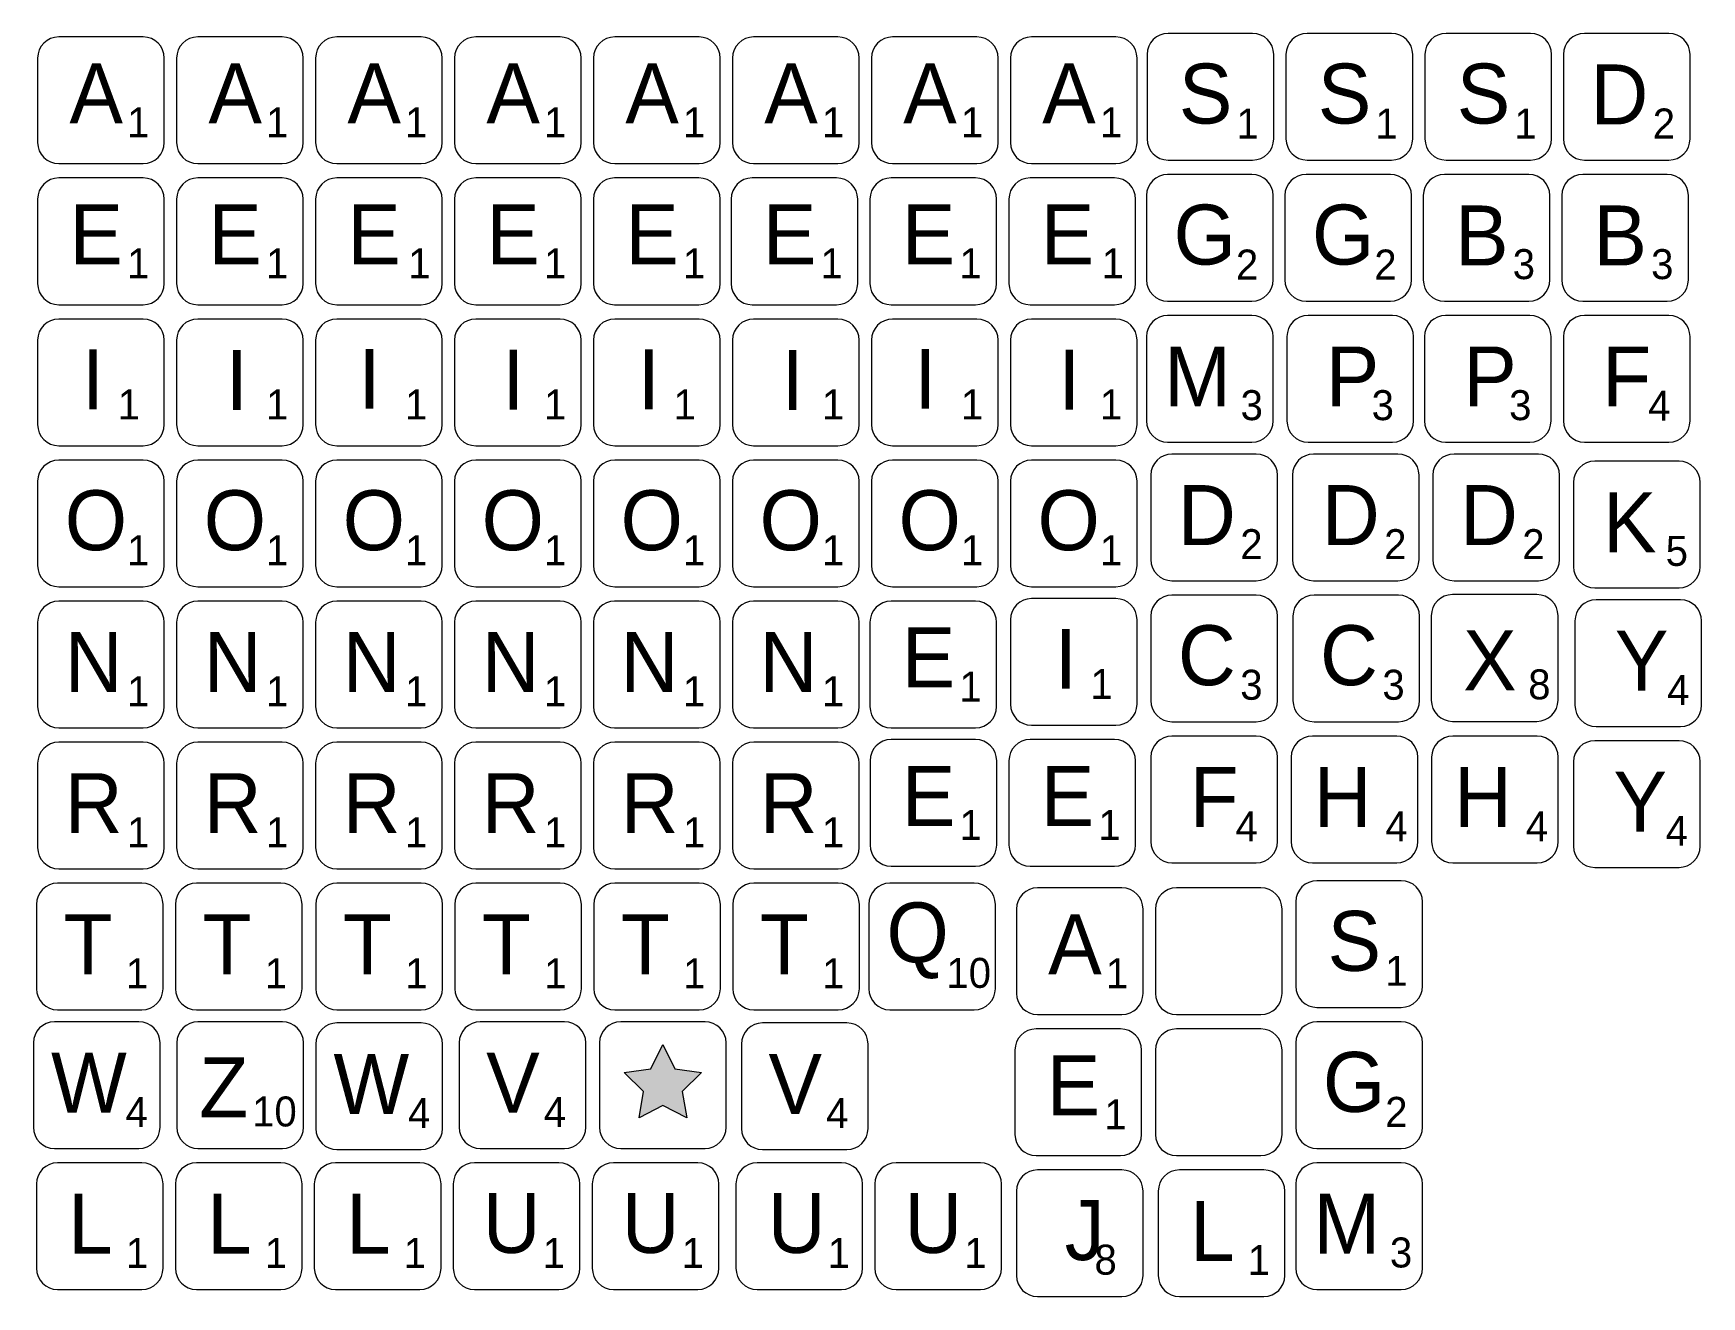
# Model space of a CAD drawing. Header units: inches. Extents: x 6.17 to 16.02, y -13.28 to -5.82.
import ezdxf

# ---------------------------------------------------------------- set-up
doc = ezdxf.new("R2010")
doc.units = ezdxf.units.IN
doc.header["$MEASUREMENT"] = 0
doc.layers.add('Layer 3', color=7, linetype='Continuous')

msp = doc.modelspace()

# ---------------------------------------------------------------- texts
at = {"layer": 'Layer 3', "color": 7, "true_color": 0xffffff, "attachment_point": 7}
for s, insert, char_height in [('\\fAGaramondPro Regular|b0|i0|c0|p34;\\W1;A', (6.387, -6.3534), 0.354), ('\\fAGaramondPro Regular|b0|i0|c0|p34;\\W1;A', (7.2076, -6.3534), 0.354), ('\\fAGaramondPro Regular|b0|i0|c0|p34;\\W1;A', (8.0281, -6.3534), 0.354), ('\\fAGaramondPro Regular|b0|i0|c0|p34;\\W1;A', (8.8486, -6.3534), 0.354), ('\\fAGaramondPro Regular|b0|i0|c0|p34;\\W1;A', (9.6691, -6.3534), 0.354), ('\\fAGaramondPro Regular|b0|i0|c0|p34;\\W1;A', (10.4896, -6.3534), 0.354), ('\\fAGaramondPro Regular|b0|i0|c0|p34;\\W1;A', (11.3102, -6.3534), 0.354), ('\\fAGaramondPro Regular|b0|i0|c0|p34;\\W1;A', (12.1307, -6.3534), 0.354), ('\\fAGaramondPro Regular|b0|i0|c0|p34;\\W1;S', (12.9375, -6.36), 0.354), ('\\fAGaramondPro Regular|b0|i0|c0|p34;\\W1;S', (13.758, -6.36), 0.354), ('\\fAGaramondPro Regular|b0|i0|c0|p34;\\W1;S', (14.5785, -6.36), 0.354), ('\\fAGaramondPro Regular|b0|i0|c0|p34;\\W1;D', (15.3678, -6.36), 0.354), ('\\fAGaramondPro Regular|b0|i0|c0|p34;\\W1;1', (6.7274, -6.4367), 0.177), ('\\fAGaramondPro Regular|b0|i0|c0|p34;\\W1;1', (7.5479, -6.4367), 0.177), ('\\fAGaramondPro Regular|b0|i0|c0|p34;\\W1;1', (8.3684, -6.4367), 0.177), ('\\fAGaramondPro Regular|b0|i0|c0|p34;\\W1;1', (9.1889, -6.4367), 0.177), ('\\fAGaramondPro Regular|b0|i0|c0|p34;\\W1;1', (10.0094, -6.4367), 0.177), ('\\fAGaramondPro Regular|b0|i0|c0|p34;\\W1;1', (10.83, -6.4367), 0.177), ('\\fAGaramondPro Regular|b0|i0|c0|p34;\\W1;1', (11.6505, -6.4367), 0.177), ('\\fAGaramondPro Regular|b0|i0|c0|p34;\\W1;1', (12.471, -6.4367), 0.177), ('\\fAGaramondPro Regular|b0|i0|c0|p34;\\W1;1', (13.2778, -6.4433), 0.177), ('\\fAGaramondPro Regular|b0|i0|c0|p34;\\W1;1', (14.0983, -6.4433), 0.177), ('\\fAGaramondPro Regular|b0|i0|c0|p34;\\W1;1', (14.9188, -6.4433), 0.177), ('\\fAGaramondPro Regular|b0|i0|c0|p34;\\W1;2', (15.7359, -6.4433), 0.177), ('\\fAGaramondPro Regular|b0|i0|c0|p34;\\W1;E', (6.387, -7.186), 0.354), ('\\fAGaramondPro Regular|b0|i0|c0|p34;\\W1;E', (7.2074, -7.186), 0.354), ('\\fAGaramondPro Regular|b0|i0|c0|p34;\\W1;E', (8.028, -7.186), 0.354), ('\\fAGaramondPro Regular|b0|i0|c0|p34;\\W1;E', (8.8486, -7.186), 0.354), ('\\fAGaramondPro Regular|b0|i0|c0|p34;\\W1;E', (9.669, -7.186), 0.354), ('\\fAGaramondPro Regular|b0|i0|c0|p34;\\W1;E', (10.4812, -7.186), 0.354), ('\\fAGaramondPro Regular|b0|i0|c0|p34;\\W1;E', (11.3016, -7.186), 0.354), ('\\fAGaramondPro Regular|b0|i0|c0|p34;\\W1;E', (12.1222, -7.186), 0.354), ('\\fAGaramondPro Regular|b0|i0|c0|p34;\\W1;G', (12.9064, -7.1927), 0.354), ('\\fAGaramondPro Regular|b0|i0|c0|p34;\\W1;G', (13.7236, -7.1927), 0.354), ('\\fAGaramondPro Regular|b0|i0|c0|p34;\\W1;B', (14.5686, -7.1927), 0.354), ('\\fAGaramondPro Regular|b0|i0|c0|p34;\\W1;B', (15.3858, -7.1927), 0.354), ('\\fAGaramondPro Regular|b0|i0|c0|p34;\\W1;1', (6.7274, -7.2693), 0.177), ('\\fAGaramondPro Regular|b0|i0|c0|p34;\\W1;1', (7.5478, -7.2693), 0.177), ('\\fAGaramondPro Regular|b0|i0|c0|p34;\\W1;1', (8.3878, -7.2693), 0.177), ('\\fAGaramondPro Regular|b0|i0|c0|p34;\\W1;1', (9.1889, -7.2693), 0.177), ('\\fAGaramondPro Regular|b0|i0|c0|p34;\\W1;1', (10.0093, -7.2693), 0.177), ('\\fAGaramondPro Regular|b0|i0|c0|p34;\\W1;1', (10.8215, -7.2693), 0.177), ('\\fAGaramondPro Regular|b0|i0|c0|p34;\\W1;1', (11.6419, -7.2693), 0.177), ('\\fAGaramondPro Regular|b0|i0|c0|p34;\\W1;1', (12.482, -7.2693), 0.177), ('\\fAGaramondPro Regular|b0|i0|c0|p34;\\W1;2', (13.2745, -7.276), 0.177), ('\\fAGaramondPro Regular|b0|i0|c0|p34;\\W1;2', (14.0917, -7.276), 0.177), ('\\fAGaramondPro Regular|b0|i0|c0|p34;\\W1;3', (14.9089, -7.276), 0.177), ('\\fAGaramondPro Regular|b0|i0|c0|p34;\\W1;3', (15.7261, -7.276), 0.177), ('\\fAGaramondPro Regular|b0|i0|c0|p34;\\W1;M', (12.8508, -8.0253), 0.354), ('\\fAGaramondPro Regular|b0|i0|c0|p34;\\W1;P', (13.8051, -8.0253), 0.354), ('\\fAGaramondPro Regular|b0|i0|c0|p34;\\W1;P', (14.617, -8.0253), 0.354), ('\\fAGaramondPro Regular|b0|i0|c0|p34;\\W1;F', (15.4375, -8.0253), 0.354), ('\\fAGaramondPro Regular|b0|i0|c0|p34;\\W1;I', (6.4605, -8.0416), 0.354), ('\\fAGaramondPro Regular|b0|i0|c0|p34;\\W1;I', (7.3099, -8.0465), 0.354), ('\\fAGaramondPro Regular|b0|i0|c0|p34;\\W1;I', (8.0932, -8.0391), 0.354), ('\\fAGaramondPro Regular|b0|i0|c0|p34;\\W1;I', (8.9426, -8.044), 0.354), ('\\fAGaramondPro Regular|b0|i0|c0|p34;\\W1;I', (9.7425, -8.0416), 0.354), ('\\fAGaramondPro Regular|b0|i0|c0|p34;\\W1;I', (10.5919, -8.0465), 0.354), ('\\fAGaramondPro Regular|b0|i0|c0|p34;\\W1;I', (11.3753, -8.0391), 0.354), ('\\fAGaramondPro Regular|b0|i0|c0|p34;\\W1;I', (12.2247, -8.044), 0.354), ('\\fAGaramondPro Regular|b0|i0|c0|p34;\\W1;1', (6.6718, -8.102), 0.177), ('\\fAGaramondPro Regular|b0|i0|c0|p34;\\W1;1', (7.5479, -8.102), 0.177), ('\\fAGaramondPro Regular|b0|i0|c0|p34;\\W1;1', (8.3684, -8.102), 0.177), ('\\fAGaramondPro Regular|b0|i0|c0|p34;\\W1;1', (9.1889, -8.102), 0.177), ('\\fAGaramondPro Regular|b0|i0|c0|p34;\\W1;1', (9.9539, -8.102), 0.177), ('\\fAGaramondPro Regular|b0|i0|c0|p34;\\W1;1', (10.83, -8.102), 0.177), ('\\fAGaramondPro Regular|b0|i0|c0|p34;\\W1;1', (11.6505, -8.102), 0.177), ('\\fAGaramondPro Regular|b0|i0|c0|p34;\\W1;1', (12.471, -8.102), 0.177), ('\\fAGaramondPro Regular|b0|i0|c0|p34;\\W1;3', (13.3023, -8.1086), 0.177), ('\\fAGaramondPro Regular|b0|i0|c0|p34;\\W1;3', (14.0759, -8.1086), 0.177), ('\\fAGaramondPro Regular|b0|i0|c0|p34;\\W1;3', (14.8879, -8.1086), 0.177), ('\\fAGaramondPro Regular|b0|i0|c0|p34;\\W1;4', (15.7084, -8.1086), 0.177), ('\\fAGaramondPro Regular|b0|i0|c0|p34;\\W1;O', (6.3593, -8.8791), 0.354), ('\\fAGaramondPro Regular|b0|i0|c0|p34;\\W1;O', (7.1798, -8.8791), 0.354), ('\\fAGaramondPro Regular|b0|i0|c0|p34;\\W1;O', (8.0003, -8.8791), 0.354), ('\\fAGaramondPro Regular|b0|i0|c0|p34;\\W1;O', (8.8208, -8.8791), 0.354), ('\\fAGaramondPro Regular|b0|i0|c0|p34;\\W1;O', (9.6413, -8.8791), 0.354), ('\\fAGaramondPro Regular|b0|i0|c0|p34;\\W1;O', (10.4619, -8.8791), 0.354), ('\\fAGaramondPro Regular|b0|i0|c0|p34;\\W1;O', (11.2824, -8.8791), 0.354), ('\\fAGaramondPro Regular|b0|i0|c0|p34;\\W1;O', (12.1029, -8.8791), 0.354), ('\\fAGaramondPro Regular|b0|i0|c0|p34;\\W1;D', (12.932, -8.8434), 0.354), ('\\fAGaramondPro Regular|b0|i0|c0|p34;\\W1;D', (13.7819, -8.8434), 0.354), ('\\fAGaramondPro Regular|b0|i0|c0|p34;\\W1;D', (14.5974, -8.8434), 0.354), ('\\fAGaramondPro Regular|b0|i0|c0|p34;\\W1;K', (15.4417, -8.8857), 0.354), ('\\fAGaramondPro Regular|b0|i0|c0|p34;\\W1;2', (13.3001, -8.9267), 0.177), ('\\fAGaramondPro Regular|b0|i0|c0|p34;\\W1;2', (14.15, -8.9267), 0.177), ('\\fAGaramondPro Regular|b0|i0|c0|p34;\\W1;2', (14.9655, -8.9267), 0.177), ('\\fAGaramondPro Regular|b0|i0|c0|p34;\\W1;1', (6.7274, -8.9624), 0.177), ('\\fAGaramondPro Regular|b0|i0|c0|p34;\\W1;1', (7.5479, -8.9624), 0.177), ('\\fAGaramondPro Regular|b0|i0|c0|p34;\\W1;1', (8.3684, -8.9624), 0.177), ('\\fAGaramondPro Regular|b0|i0|c0|p34;\\W1;1', (9.1889, -8.9624), 0.177), ('\\fAGaramondPro Regular|b0|i0|c0|p34;\\W1;1', (10.0094, -8.9624), 0.177), ('\\fAGaramondPro Regular|b0|i0|c0|p34;\\W1;1', (10.83, -8.9624), 0.177), ('\\fAGaramondPro Regular|b0|i0|c0|p34;\\W1;1', (11.6505, -8.9624), 0.177), ('\\fAGaramondPro Regular|b0|i0|c0|p34;\\W1;1', (12.471, -8.9624), 0.177), ('\\fAGaramondPro Regular|b0|i0|c0|p34;\\W1;5', (15.8121, -8.969), 0.177), ('\\fAGaramondPro Regular|b0|i0|c0|p34;\\W1;N', (6.3593, -9.7117), 0.354), ('\\fAGaramondPro Regular|b0|i0|c0|p34;\\W1;N', (7.1797, -9.7117), 0.354), ('\\fAGaramondPro Regular|b0|i0|c0|p34;\\W1;N', (8.0003, -9.7117), 0.354), ('\\fAGaramondPro Regular|b0|i0|c0|p34;\\W1;N', (8.8207, -9.7117), 0.354), ('\\fAGaramondPro Regular|b0|i0|c0|p34;\\W1;N', (9.6411, -9.7117), 0.354), ('\\fAGaramondPro Regular|b0|i0|c0|p34;\\W1;N', (10.4617, -9.7117), 0.354), ('\\fAGaramondPro Regular|b0|i0|c0|p34;\\W1;E', (11.3016, -9.6839), 0.354), ('\\fAGaramondPro Regular|b0|i0|c0|p34;\\W1;I', (12.2041, -9.6923), 0.354), ('\\fAGaramondPro Regular|b0|i0|c0|p34;\\W1;C', (12.932, -9.676), 0.354), ('\\fAGaramondPro Regular|b0|i0|c0|p34;\\W1;C', (13.7711, -9.676), 0.354), ('\\fAGaramondPro Regular|b0|i0|c0|p34;\\W1;X', (14.6161, -9.7014), 0.354), ('\\fAGaramondPro Regular|b0|i0|c0|p34;\\W1; Y', (15.3808, -9.7038), 0.354), ('\\fAGaramondPro Regular|b0|i0|c0|p34;\\W1;1', (6.7274, -9.795), 0.177), ('\\fAGaramondPro Regular|b0|i0|c0|p34;\\W1;1', (7.5478, -9.795), 0.177), ('\\fAGaramondPro Regular|b0|i0|c0|p34;\\W1;1', (8.3684, -9.795), 0.177), ('\\fAGaramondPro Regular|b0|i0|c0|p34;\\W1;1', (9.1888, -9.795), 0.177), ('\\fAGaramondPro Regular|b0|i0|c0|p34;\\W1;1', (10.0092, -9.795), 0.177), ('\\fAGaramondPro Regular|b0|i0|c0|p34;\\W1;1', (10.8299, -9.795), 0.177), ('\\fAGaramondPro Regular|b0|i0|c0|p34;\\W1;1', (11.6419, -9.7672), 0.177), ('\\fAGaramondPro Regular|b0|i0|c0|p34;\\W1;1', (12.4154, -9.7527), 0.177), ('\\fAGaramondPro Regular|b0|i0|c0|p34;\\W1;3', (13.3001, -9.7593), 0.177), ('\\fAGaramondPro Regular|b0|i0|c0|p34;\\W1;3', (14.1393, -9.7593), 0.177), ('\\fAGaramondPro Regular|b0|i0|c0|p34;\\W1;8', (15.0005, -9.7569), 0.177), ('\\fAGaramondPro Regular|b0|i0|c0|p34;\\W1;4', (15.8207, -9.7871), 0.177), ('\\fAGaramondPro Regular|b0|i0|c0|p34;\\W1;R', (6.3593, -10.5443), 0.354), ('\\fAGaramondPro Regular|b0|i0|c0|p34;\\W1;R', (7.1797, -10.5443), 0.354), ('\\fAGaramondPro Regular|b0|i0|c0|p34;\\W1;R', (8.0003, -10.5443), 0.354), ('\\fAGaramondPro Regular|b0|i0|c0|p34;\\W1;R', (8.8209, -10.5443), 0.354), ('\\fAGaramondPro Regular|b0|i0|c0|p34;\\W1;R', (9.6416, -10.5443), 0.354), ('\\fAGaramondPro Regular|b0|i0|c0|p34;\\W1;R', (10.4622, -10.5443), 0.354), ('\\fAGaramondPro Regular|b0|i0|c0|p34;\\W1;E', (11.3017, -10.5014), 0.354), ('\\fAGaramondPro Regular|b0|i0|c0|p34;\\W1;E', (12.1221, -10.5014), 0.354), ('\\fAGaramondPro Regular|b0|i0|c0|p34;\\W1;F', (13.0014, -10.5086), 0.354), ('\\fAGaramondPro Regular|b0|i0|c0|p34;\\W1;H', (13.7333, -10.5086), 0.354), ('\\fAGaramondPro Regular|b0|i0|c0|p34;\\W1;H', (14.5624, -10.5086), 0.354), ('\\fAGaramondPro Regular|b0|i0|c0|p34;\\W1; Y', (15.3722, -10.5358), 0.354), ('\\fAGaramondPro Regular|b0|i0|c0|p34;\\W1;1', (11.6421, -10.5847), 0.177), ('\\fAGaramondPro Regular|b0|i0|c0|p34;\\W1;1', (12.4625, -10.5847), 0.177), ('\\fAGaramondPro Regular|b0|i0|c0|p34;\\W1;4', (13.2723, -10.5919), 0.177), ('\\fAGaramondPro Regular|b0|i0|c0|p34;\\W1;4', (14.157, -10.5919), 0.177), ('\\fAGaramondPro Regular|b0|i0|c0|p34;\\W1;4', (14.9861, -10.5919), 0.177), ('\\fAGaramondPro Regular|b0|i0|c0|p34;\\W1;1', (6.7274, -10.6276), 0.177), ('\\fAGaramondPro Regular|b0|i0|c0|p34;\\W1;1', (7.5478, -10.6276), 0.177), ('\\fAGaramondPro Regular|b0|i0|c0|p34;\\W1;1', (8.3684, -10.6276), 0.177), ('\\fAGaramondPro Regular|b0|i0|c0|p34;\\W1;1', (9.189, -10.6276), 0.177), ('\\fAGaramondPro Regular|b0|i0|c0|p34;\\W1;1', (10.0097, -10.6276), 0.177), ('\\fAGaramondPro Regular|b0|i0|c0|p34;\\W1;1', (10.8303, -10.6276), 0.177), ('\\fAGaramondPro Regular|b0|i0|c0|p34;\\W1;4', (15.8121, -10.6191), 0.177), ('\\fAGaramondPro Regular|b0|i0|c0|p34;\\W1;T', (6.3519, -11.377), 0.354), ('\\fAGaramondPro Regular|b0|i0|c0|p34;\\W1;T', (7.1724, -11.377), 0.354), ('\\fAGaramondPro Regular|b0|i0|c0|p34;\\W1;T', (8.0015, -11.377), 0.354), ('\\fAGaramondPro Regular|b0|i0|c0|p34;\\W1;T', (8.822, -11.377), 0.354), ('\\fAGaramondPro Regular|b0|i0|c0|p34;\\W1;T', (9.6425, -11.377), 0.354), ('\\fAGaramondPro Regular|b0|i0|c0|p34;\\W1;T', (10.4631, -11.377), 0.354), ('\\fAGaramondPro Regular|b0|i0|c0|p34;\\W1;Q', (11.211, -11.4048), 0.354), ('\\fAGaramondPro Regular|b0|i0|c0|p34;\\W1;A', (12.1661, -11.377), 0.354), ('\\fAGaramondPro Regular|b0|i0|c0|p34;\\W1;S', (13.8156, -11.3624), 0.354), ('\\fAGaramondPro Regular|b0|i0|c0|p34;\\W1;1', (6.72, -11.4603), 0.177), ('\\fAGaramondPro Regular|b0|i0|c0|p34;\\W1;1', (7.5405, -11.4603), 0.177), ('\\fAGaramondPro Regular|b0|i0|c0|p34;\\W1;1', (8.3696, -11.4603), 0.177), ('\\fAGaramondPro Regular|b0|i0|c0|p34;\\W1;1', (9.1901, -11.4603), 0.177), ('\\fAGaramondPro Regular|b0|i0|c0|p34;\\W1;1', (10.0107, -11.4603), 0.177), ('\\fAGaramondPro Regular|b0|i0|c0|p34;\\W1;1', (10.8312, -11.4603), 0.177), ('\\fAGaramondPro Regular|b0|i0|c0|p34;\\W1;10', (11.5652, -11.4603), 0.177), ('\\fAGaramondPro Regular|b0|i0|c0|p34;\\W1;1', (12.5065, -11.4603), 0.177), ('\\fAGaramondPro Regular|b0|i0|c0|p34;\\W1;1', (14.156, -11.4457), 0.177), ('\\fAGaramondPro Regular|b0|i0|c0|p34;\\W1;W', (6.2784, -12.1951), 0.354), ('\\fAGaramondPro Regular|b0|i0|c0|p34;\\W1;Z', (7.1532, -12.2228), 0.354), ('\\fAGaramondPro Regular|b0|i0|c0|p34;\\W1;W', (7.946, -12.2023), 0.354), ('\\fAGaramondPro Regular|b0|i0|c0|p34;\\W1;V', (8.8478, -12.1951), 0.354), ('\\fAGaramondPro Regular|b0|i0|c0|p34;\\W1;V', (10.5146, -12.2023), 0.354), ('\\fAGaramondPro Regular|b0|i0|c0|p34;\\W1;E', (12.1577, -12.2096), 0.354), ('\\fAGaramondPro Regular|b0|i0|c0|p34;\\W1;G', (13.7879, -12.1951), 0.354), ('\\fAGaramondPro Regular|b0|i0|c0|p34;\\W1;4', (6.7183, -12.2784), 0.177), ('\\fAGaramondPro Regular|b0|i0|c0|p34;\\W1;10', (7.4658, -12.2784), 0.177), ('\\fAGaramondPro Regular|b0|i0|c0|p34;\\W1;4', (8.3859, -12.2856), 0.177), ('\\fAGaramondPro Regular|b0|i0|c0|p34;\\W1;4', (9.1881, -12.2784), 0.177), ('\\fAGaramondPro Regular|b0|i0|c0|p34;\\W1;4', (10.8549, -12.2856), 0.177), ('\\fAGaramondPro Regular|b0|i0|c0|p34;\\W1;1', (12.498, -12.2929), 0.177), ('\\fAGaramondPro Regular|b0|i0|c0|p34;\\W1;2', (14.156, -12.2784), 0.177), ('\\fAGaramondPro Regular|b0|i0|c0|p34;\\W1;L', (6.3797, -13.0277), 0.354), ('\\fAGaramondPro Regular|b0|i0|c0|p34;\\W1;L', (7.2002, -13.0277), 0.354), ('\\fAGaramondPro Regular|b0|i0|c0|p34;\\W1;L', (8.0207, -13.0277), 0.354), ('\\fAGaramondPro Regular|b0|i0|c0|p34;\\W1;U', (8.8273, -13.0277), 0.354), ('\\fAGaramondPro Regular|b0|i0|c0|p34;\\W1;U', (9.6478, -13.0277), 0.354), ('\\fAGaramondPro Regular|b0|i0|c0|p34;\\W1;U', (10.51, -13.0277), 0.354), ('\\fAGaramondPro Regular|b0|i0|c0|p34;\\W1;U', (11.3167, -13.0277), 0.354), ('\\fAGaramondPro Regular|b0|i0|c0|p34;\\W1;M', (13.7323, -13.0277), 0.354), ('\\fAGaramondPro Regular|b0|i0|c0|p34;\\W1;J', (12.2634, -13.07), 0.354), ('\\fAGaramondPro Regular|b0|i0|c0|p34;\\W1;L', (13.0038, -13.07), 0.354), ('\\fAGaramondPro Regular|b0|i0|c0|p34;\\W1;1', (6.72, -13.111), 0.177), ('\\fAGaramondPro Regular|b0|i0|c0|p34;\\W1;1', (7.5405, -13.111), 0.177), ('\\fAGaramondPro Regular|b0|i0|c0|p34;\\W1;1', (8.361, -13.111), 0.177), ('\\fAGaramondPro Regular|b0|i0|c0|p34;\\W1;1', (9.1815, -13.111), 0.177), ('\\fAGaramondPro Regular|b0|i0|c0|p34;\\W1;1', (10.0021, -13.111), 0.177), ('\\fAGaramondPro Regular|b0|i0|c0|p34;\\W1;1', (10.8642, -13.111), 0.177), ('\\fAGaramondPro Regular|b0|i0|c0|p34;\\W1;1', (11.6709, -13.111), 0.177), ('\\fAGaramondPro Regular|b0|i0|c0|p34;\\W1;8', (12.4394, -13.1533), 0.177), ('\\fAGaramondPro Regular|b0|i0|c0|p34;\\W1;1', (13.3441, -13.1533), 0.177), ('\\fAGaramondPro Regular|b0|i0|c0|p34;\\W1;3', (14.1837, -13.111), 0.177)]:
    msp.add_mtext(s, dxfattribs=dict(at, insert=insert, char_height=char_height))

# ---------------------------------------------------------------- hatches: boundary and pattern name
at = {"layer": 'Layer 3', "true_color": 0x231f20}
h = msp.add_hatch(color=179, dxfattribs=at)
h.dxf.hatch_style = 2
h.paths.add_polyline_path([(9.8907, -11.7922), (9.9611, -11.9348), (10.1185, -11.9577), (10.0046, -12.0687), (10.0315, -12.2254), (9.8907, -12.1514), (9.75, -12.2254), (9.7769, -12.0687), (9.663, -11.9577), (9.8204, -11.9348)])

# ---------------------------------------------------------------- linework, layer by layer
at = {"layer": 'Layer 3', "lineweight": 0}
msp.add_lwpolyline([(9.8907, -11.7922), (9.9611, -11.9348), (10.1185, -11.9577), (10.0046, -12.0687), (10.0315, -12.2254), (9.8907, -12.1514), (9.75, -12.2254), (9.7769, -12.0687), (9.663, -11.9577), (9.8204, -11.9348), (9.8907, -11.7922)], dxfattribs=at)
for points in [[(6.8222, -6.5918), (6.8222, -6.5918), (6.3242, -6.5918), (6.3242, -6.5918), (6.2555, -6.5918), (6.1992, -6.5355), (6.1992, -6.4668), (6.1992, -6.4668), (6.1992, -5.9688), (6.1992, -5.9688), (6.1992, -5.9), (6.2555, -5.8438), (6.3242, -5.8438), (6.3242, -5.8438), (6.8222, -5.8438), (6.8222, -5.8438), (6.891, -5.8438), (6.9472, -5.9), (6.9472, -5.9688), (6.9472, -5.9688), (6.9472, -6.4668), (6.9472, -6.4668), (6.9472, -6.5355), (6.891, -6.5918), (6.8222, -6.5918)], [(7.6428, -6.5918), (7.6428, -6.5918), (7.1448, -6.5918), (7.1448, -6.5918), (7.076, -6.5918), (7.0198, -6.5355), (7.0198, -6.4668), (7.0198, -6.4668), (7.0198, -5.9688), (7.0198, -5.9688), (7.0198, -5.9), (7.076, -5.8438), (7.1448, -5.8438), (7.1448, -5.8438), (7.6428, -5.8438), (7.6428, -5.8438), (7.7115, -5.8438), (7.7678, -5.9), (7.7678, -5.9688), (7.7678, -5.9688), (7.7678, -6.4668), (7.7678, -6.4668), (7.7678, -6.5355), (7.7115, -6.5918), (7.6428, -6.5918)], [(8.4633, -6.5918), (8.4633, -6.5918), (7.9653, -6.5918), (7.9653, -6.5918), (7.8965, -6.5918), (7.8403, -6.5355), (7.8403, -6.4668), (7.8403, -6.4668), (7.8403, -5.9688), (7.8403, -5.9688), (7.8403, -5.9), (7.8965, -5.8438), (7.9653, -5.8438), (7.9653, -5.8438), (8.4633, -5.8438), (8.4633, -5.8438), (8.532, -5.8438), (8.5883, -5.9), (8.5883, -5.9688), (8.5883, -5.9688), (8.5883, -6.4668), (8.5883, -6.4668), (8.5883, -6.5355), (8.532, -6.5918), (8.4633, -6.5918)], [(9.2838, -6.5918), (9.2838, -6.5918), (8.7858, -6.5918), (8.7858, -6.5918), (8.717, -6.5918), (8.6608, -6.5355), (8.6608, -6.4668), (8.6608, -6.4668), (8.6608, -5.9688), (8.6608, -5.9688), (8.6608, -5.9), (8.717, -5.8438), (8.7858, -5.8438), (8.7858, -5.8438), (9.2838, -5.8438), (9.2838, -5.8438), (9.3525, -5.8438), (9.4088, -5.9), (9.4088, -5.9688), (9.4088, -5.9688), (9.4088, -6.4668), (9.4088, -6.4668), (9.4088, -6.5355), (9.3525, -6.5918), (9.2838, -6.5918)], [(10.1043, -6.5918), (10.1043, -6.5918), (9.6063, -6.5918), (9.6063, -6.5918), (9.5376, -6.5918), (9.4813, -6.5355), (9.4813, -6.4668), (9.4813, -6.4668), (9.4813, -5.9688), (9.4813, -5.9688), (9.4813, -5.9), (9.5376, -5.8438), (9.6063, -5.8438), (9.6063, -5.8438), (10.1043, -5.8438), (10.1043, -5.8438), (10.1731, -5.8438), (10.2293, -5.9), (10.2293, -5.9688), (10.2293, -5.9688), (10.2293, -6.4668), (10.2293, -6.4668), (10.2293, -6.5355), (10.1731, -6.5918), (10.1043, -6.5918)], [(10.9248, -6.5918), (10.9248, -6.5918), (10.4268, -6.5918), (10.4268, -6.5918), (10.3581, -6.5918), (10.3018, -6.5355), (10.3018, -6.4668), (10.3018, -6.4668), (10.3018, -5.9688), (10.3018, -5.9688), (10.3018, -5.9), (10.3581, -5.8438), (10.4268, -5.8438), (10.4268, -5.8438), (10.9248, -5.8438), (10.9248, -5.8438), (10.9936, -5.8438), (11.0498, -5.9), (11.0498, -5.9688), (11.0498, -5.9688), (11.0498, -6.4668), (11.0498, -6.4668), (11.0498, -6.5355), (10.9936, -6.5918), (10.9248, -6.5918)], [(11.7454, -6.5918), (11.7454, -6.5918), (11.2474, -6.5918), (11.2474, -6.5918), (11.1786, -6.5918), (11.1224, -6.5355), (11.1224, -6.4668), (11.1224, -6.4668), (11.1224, -5.9688), (11.1224, -5.9688), (11.1224, -5.9), (11.1786, -5.8438), (11.2474, -5.8438), (11.2474, -5.8438), (11.7454, -5.8438), (11.7454, -5.8438), (11.8141, -5.8438), (11.8704, -5.9), (11.8704, -5.9688), (11.8704, -5.9688), (11.8704, -6.4668), (11.8704, -6.4668), (11.8704, -6.5355), (11.8141, -6.5918), (11.7454, -6.5918)], [(12.5659, -6.5918), (12.5659, -6.5918), (12.0679, -6.5918), (12.0679, -6.5918), (11.9991, -6.5918), (11.9429, -6.5355), (11.9429, -6.4668), (11.9429, -6.4668), (11.9429, -5.9688), (11.9429, -5.9688), (11.9429, -5.9), (11.9991, -5.8438), (12.0679, -5.8438), (12.0679, -5.8438), (12.5659, -5.8438), (12.5659, -5.8438), (12.6346, -5.8438), (12.6909, -5.9), (12.6909, -5.9688), (12.6909, -5.9688), (12.6909, -6.4668), (12.6909, -6.4668), (12.6909, -6.5355), (12.6346, -6.5918), (12.5659, -6.5918)], [(13.3727, -6.5706), (13.3727, -6.5706), (12.8747, -6.5706), (12.8747, -6.5706), (12.8059, -6.5706), (12.7497, -6.5144), (12.7497, -6.4456), (12.7497, -6.4456), (12.7497, -5.9476), (12.7497, -5.9476), (12.7497, -5.8789), (12.8059, -5.8226), (12.8747, -5.8226), (12.8747, -5.8226), (13.3727, -5.8226), (13.3727, -5.8226), (13.4414, -5.8226), (13.4977, -5.8789), (13.4977, -5.9476), (13.4977, -5.9476), (13.4977, -6.4456), (13.4977, -6.4456), (13.4977, -6.5144), (13.4414, -6.5706), (13.3727, -6.5706)], [(14.1932, -6.5706), (14.1932, -6.5706), (13.6952, -6.5706), (13.6952, -6.5706), (13.6264, -6.5706), (13.5702, -6.5144), (13.5702, -6.4456), (13.5702, -6.4456), (13.5702, -5.9476), (13.5702, -5.9476), (13.5702, -5.8789), (13.6264, -5.8226), (13.6952, -5.8226), (13.6952, -5.8226), (14.1932, -5.8226), (14.1932, -5.8226), (14.2619, -5.8226), (14.3182, -5.8789), (14.3182, -5.9476), (14.3182, -5.9476), (14.3182, -6.4456), (14.3182, -6.4456), (14.3182, -6.5144), (14.2619, -6.5706), (14.1932, -6.5706)], [(15.0137, -6.5706), (15.0137, -6.5706), (14.5157, -6.5706), (14.5157, -6.5706), (14.4469, -6.5706), (14.3907, -6.5144), (14.3907, -6.4456), (14.3907, -6.4456), (14.3907, -5.9476), (14.3907, -5.9476), (14.3907, -5.8789), (14.4469, -5.8226), (14.5157, -5.8226), (14.5157, -5.8226), (15.0137, -5.8226), (15.0137, -5.8226), (15.0824, -5.8226), (15.1387, -5.8789), (15.1387, -5.9476), (15.1387, -5.9476), (15.1387, -6.4456), (15.1387, -6.4456), (15.1387, -6.5144), (15.0824, -6.5706), (15.0137, -6.5706)], [(15.8308, -6.5706), (15.8308, -6.5706), (15.3328, -6.5706), (15.3328, -6.5706), (15.264, -6.5706), (15.2078, -6.5144), (15.2078, -6.4456), (15.2078, -6.4456), (15.2078, -5.9476), (15.2078, -5.9476), (15.2078, -5.8789), (15.264, -5.8226), (15.3328, -5.8226), (15.3328, -5.8226), (15.8308, -5.8226), (15.8308, -5.8226), (15.8995, -5.8226), (15.9558, -5.8789), (15.9558, -5.9476), (15.9558, -5.9476), (15.9558, -6.4456), (15.9558, -6.4456), (15.9558, -6.5144), (15.8995, -6.5706), (15.8308, -6.5706)], [(6.8222, -7.4244), (6.8222, -7.4244), (6.3242, -7.4244), (6.3242, -7.4244), (6.2555, -7.4244), (6.1992, -7.3682), (6.1992, -7.2994), (6.1992, -7.2994), (6.1992, -6.8014), (6.1992, -6.8014), (6.1992, -6.7327), (6.2555, -6.6764), (6.3242, -6.6764), (6.3242, -6.6764), (6.8222, -6.6764), (6.8222, -6.6764), (6.891, -6.6764), (6.9472, -6.7327), (6.9472, -6.8014), (6.9472, -6.8014), (6.9472, -7.2994), (6.9472, -7.2994), (6.9472, -7.3682), (6.891, -7.4244), (6.8222, -7.4244)], [(7.6426, -7.4244), (7.6426, -7.4244), (7.1446, -7.4244), (7.1446, -7.4244), (7.0759, -7.4244), (7.0196, -7.3682), (7.0196, -7.2994), (7.0196, -7.2994), (7.0196, -6.8014), (7.0196, -6.8014), (7.0196, -6.7327), (7.0759, -6.6764), (7.1446, -6.6764), (7.1446, -6.6764), (7.6426, -6.6764), (7.6426, -6.6764), (7.7114, -6.6764), (7.7676, -6.7327), (7.7676, -6.8014), (7.7676, -6.8014), (7.7676, -7.2994), (7.7676, -7.2994), (7.7676, -7.3682), (7.7114, -7.4244), (7.6426, -7.4244)], [(8.4632, -7.4244), (8.4632, -7.4244), (7.9652, -7.4244), (7.9652, -7.4244), (7.8965, -7.4244), (7.8402, -7.3682), (7.8402, -7.2994), (7.8402, -7.2994), (7.8402, -6.8014), (7.8402, -6.8014), (7.8402, -6.7327), (7.8965, -6.6764), (7.9652, -6.6764), (7.9652, -6.6764), (8.4632, -6.6764), (8.4632, -6.6764), (8.532, -6.6764), (8.5882, -6.7327), (8.5882, -6.8014), (8.5882, -6.8014), (8.5882, -7.2994), (8.5882, -7.2994), (8.5882, -7.3682), (8.532, -7.4244), (8.4632, -7.4244)], [(9.2838, -7.4244), (9.2838, -7.4244), (8.7858, -7.4244), (8.7858, -7.4244), (8.717, -7.4244), (8.6608, -7.3682), (8.6608, -7.2994), (8.6608, -7.2994), (8.6608, -6.8014), (8.6608, -6.8014), (8.6608, -6.7327), (8.717, -6.6764), (8.7858, -6.6764), (8.7858, -6.6764), (9.2838, -6.6764), (9.2838, -6.6764), (9.3525, -6.6764), (9.4088, -6.7327), (9.4088, -6.8014), (9.4088, -6.8014), (9.4088, -7.2994), (9.4088, -7.2994), (9.4088, -7.3682), (9.3525, -7.4244), (9.2838, -7.4244)], [(10.1042, -7.4244), (10.1042, -7.4244), (9.6062, -7.4244), (9.6062, -7.4244), (9.5374, -7.4244), (9.4812, -7.3682), (9.4812, -7.2994), (9.4812, -7.2994), (9.4812, -6.8014), (9.4812, -6.8014), (9.4812, -6.7327), (9.5374, -6.6764), (9.6062, -6.6764), (9.6062, -6.6764), (10.1042, -6.6764), (10.1042, -6.6764), (10.1729, -6.6764), (10.2292, -6.7327), (10.2292, -6.8014), (10.2292, -6.8014), (10.2292, -7.2994), (10.2292, -7.2994), (10.2292, -7.3682), (10.1729, -7.4244), (10.1042, -7.4244)], [(10.9164, -7.4244), (10.9164, -7.4244), (10.4184, -7.4244), (10.4184, -7.4244), (10.3496, -7.4244), (10.2934, -7.3682), (10.2934, -7.2994), (10.2934, -7.2994), (10.2934, -6.8014), (10.2934, -6.8014), (10.2934, -6.7327), (10.3496, -6.6764), (10.4184, -6.6764), (10.4184, -6.6764), (10.9164, -6.6764), (10.9164, -6.6764), (10.9851, -6.6764), (11.0414, -6.7327), (11.0414, -6.8014), (11.0414, -6.8014), (11.0414, -7.2994), (11.0414, -7.2994), (11.0414, -7.3682), (10.9851, -7.4244), (10.9164, -7.4244)], [(11.7368, -7.4244), (11.7368, -7.4244), (11.2388, -7.4244), (11.2388, -7.4244), (11.17, -7.4244), (11.1138, -7.3682), (11.1138, -7.2994), (11.1138, -7.2994), (11.1138, -6.8014), (11.1138, -6.8014), (11.1138, -6.7327), (11.17, -6.6764), (11.2388, -6.6764), (11.2388, -6.6764), (11.7368, -6.6764), (11.7368, -6.6764), (11.8055, -6.6764), (11.8618, -6.7327), (11.8618, -6.8014), (11.8618, -6.8014), (11.8618, -7.2994), (11.8618, -7.2994), (11.8618, -7.3682), (11.8055, -7.4244), (11.7368, -7.4244)], [(12.5574, -7.4244), (12.5574, -7.4244), (12.0594, -7.4244), (12.0594, -7.4244), (11.9906, -7.4244), (11.9344, -7.3682), (11.9344, -7.2994), (11.9344, -7.2994), (11.9344, -6.8014), (11.9344, -6.8014), (11.9344, -6.7327), (11.9906, -6.6764), (12.0594, -6.6764), (12.0594, -6.6764), (12.5574, -6.6764), (12.5574, -6.6764), (12.6261, -6.6764), (12.6824, -6.7327), (12.6824, -6.8014), (12.6824, -6.8014), (12.6824, -7.2994), (12.6824, -7.2994), (12.6824, -7.3682), (12.6261, -7.4244), (12.5574, -7.4244)], [(13.3694, -7.4033), (13.3694, -7.4033), (12.8714, -7.4033), (12.8714, -7.4033), (12.8026, -7.4033), (12.7464, -7.347), (12.7464, -7.2783), (12.7464, -7.2783), (12.7464, -6.7803), (12.7464, -6.7803), (12.7464, -6.7115), (12.8026, -6.6553), (12.8714, -6.6553), (12.8714, -6.6553), (13.3694, -6.6553), (13.3694, -6.6553), (13.4381, -6.6553), (13.4944, -6.7115), (13.4944, -6.7803), (13.4944, -6.7803), (13.4944, -7.2783), (13.4944, -7.2783), (13.4944, -7.347), (13.4381, -7.4033), (13.3694, -7.4033)], [(14.1866, -7.4033), (14.1866, -7.4033), (13.6886, -7.4033), (13.6886, -7.4033), (13.6198, -7.4033), (13.5636, -7.347), (13.5636, -7.2783), (13.5636, -7.2783), (13.5636, -6.7803), (13.5636, -6.7803), (13.5636, -6.7115), (13.6198, -6.6553), (13.6886, -6.6553), (13.6886, -6.6553), (14.1866, -6.6553), (14.1866, -6.6553), (14.2553, -6.6553), (14.3116, -6.7115), (14.3116, -6.7803), (14.3116, -6.7803), (14.3116, -7.2783), (14.3116, -7.2783), (14.3116, -7.347), (14.2553, -7.4033), (14.1866, -7.4033)], [(15.0038, -7.4033), (15.0038, -7.4033), (14.5058, -7.4033), (14.5058, -7.4033), (14.437, -7.4033), (14.3808, -7.347), (14.3808, -7.2783), (14.3808, -7.2783), (14.3808, -6.7803), (14.3808, -6.7803), (14.3808, -6.7115), (14.437, -6.6553), (14.5058, -6.6553), (14.5058, -6.6553), (15.0038, -6.6553), (15.0038, -6.6553), (15.0725, -6.6553), (15.1288, -6.7115), (15.1288, -6.7803), (15.1288, -6.7803), (15.1288, -7.2783), (15.1288, -7.2783), (15.1288, -7.347), (15.0725, -7.4033), (15.0038, -7.4033)], [(15.821, -7.4033), (15.821, -7.4033), (15.323, -7.4033), (15.323, -7.4033), (15.2542, -7.4033), (15.198, -7.347), (15.198, -7.2783), (15.198, -7.2783), (15.198, -6.7803), (15.198, -6.7803), (15.198, -6.7115), (15.2542, -6.6553), (15.323, -6.6553), (15.323, -6.6553), (15.821, -6.6553), (15.821, -6.6553), (15.8897, -6.6553), (15.946, -6.7115), (15.946, -6.7803), (15.946, -6.7803), (15.946, -7.2783), (15.946, -7.2783), (15.946, -7.347), (15.8897, -7.4033), (15.821, -7.4033)], [(6.8222, -8.257), (6.8222, -8.257), (6.3242, -8.257), (6.3242, -8.257), (6.2555, -8.257), (6.1992, -8.2008), (6.1992, -8.132), (6.1992, -8.132), (6.1992, -7.634), (6.1992, -7.634), (6.1992, -7.5653), (6.2555, -7.509), (6.3242, -7.509), (6.3242, -7.509), (6.8222, -7.509), (6.8222, -7.509), (6.891, -7.509), (6.9472, -7.5653), (6.9472, -7.634), (6.9472, -7.634), (6.9472, -8.132), (6.9472, -8.132), (6.9472, -8.2008), (6.891, -8.257), (6.8222, -8.257)], [(7.6428, -8.257), (7.6428, -8.257), (7.1448, -8.257), (7.1448, -8.257), (7.076, -8.257), (7.0198, -8.2008), (7.0198, -8.132), (7.0198, -8.132), (7.0198, -7.634), (7.0198, -7.634), (7.0198, -7.5653), (7.076, -7.509), (7.1448, -7.509), (7.1448, -7.509), (7.6428, -7.509), (7.6428, -7.509), (7.7115, -7.509), (7.7678, -7.5653), (7.7678, -7.634), (7.7678, -7.634), (7.7678, -8.132), (7.7678, -8.132), (7.7678, -8.2008), (7.7115, -8.257), (7.6428, -8.257)], [(8.4633, -8.257), (8.4633, -8.257), (7.9653, -8.257), (7.9653, -8.257), (7.8965, -8.257), (7.8403, -8.2008), (7.8403, -8.132), (7.8403, -8.132), (7.8403, -7.634), (7.8403, -7.634), (7.8403, -7.5653), (7.8965, -7.509), (7.9653, -7.509), (7.9653, -7.509), (8.4633, -7.509), (8.4633, -7.509), (8.532, -7.509), (8.5883, -7.5653), (8.5883, -7.634), (8.5883, -7.634), (8.5883, -8.132), (8.5883, -8.132), (8.5883, -8.2008), (8.532, -8.257), (8.4633, -8.257)], [(9.2838, -8.257), (9.2838, -8.257), (8.7858, -8.257), (8.7858, -8.257), (8.717, -8.257), (8.6608, -8.2008), (8.6608, -8.132), (8.6608, -8.132), (8.6608, -7.634), (8.6608, -7.634), (8.6608, -7.5653), (8.717, -7.509), (8.7858, -7.509), (8.7858, -7.509), (9.2838, -7.509), (9.2838, -7.509), (9.3525, -7.509), (9.4088, -7.5653), (9.4088, -7.634), (9.4088, -7.634), (9.4088, -8.132), (9.4088, -8.132), (9.4088, -8.2008), (9.3525, -8.257), (9.2838, -8.257)], [(10.1043, -8.257), (10.1043, -8.257), (9.6063, -8.257), (9.6063, -8.257), (9.5376, -8.257), (9.4813, -8.2008), (9.4813, -8.132), (9.4813, -8.132), (9.4813, -7.634), (9.4813, -7.634), (9.4813, -7.5653), (9.5376, -7.509), (9.6063, -7.509), (9.6063, -7.509), (10.1043, -7.509), (10.1043, -7.509), (10.1731, -7.509), (10.2293, -7.5653), (10.2293, -7.634), (10.2293, -7.634), (10.2293, -8.132), (10.2293, -8.132), (10.2293, -8.2008), (10.1731, -8.257), (10.1043, -8.257)], [(10.9248, -8.257), (10.9248, -8.257), (10.4268, -8.257), (10.4268, -8.257), (10.3581, -8.257), (10.3018, -8.2008), (10.3018, -8.132), (10.3018, -8.132), (10.3018, -7.634), (10.3018, -7.634), (10.3018, -7.5653), (10.3581, -7.509), (10.4268, -7.509), (10.4268, -7.509), (10.9248, -7.509), (10.9248, -7.509), (10.9936, -7.509), (11.0498, -7.5653), (11.0498, -7.634), (11.0498, -7.634), (11.0498, -8.132), (11.0498, -8.132), (11.0498, -8.2008), (10.9936, -8.257), (10.9248, -8.257)], [(11.7454, -8.257), (11.7454, -8.257), (11.2474, -8.257), (11.2474, -8.257), (11.1786, -8.257), (11.1224, -8.2008), (11.1224, -8.132), (11.1224, -8.132), (11.1224, -7.634), (11.1224, -7.634), (11.1224, -7.5653), (11.1786, -7.509), (11.2474, -7.509), (11.2474, -7.509), (11.7454, -7.509), (11.7454, -7.509), (11.8141, -7.509), (11.8704, -7.5653), (11.8704, -7.634), (11.8704, -7.634), (11.8704, -8.132), (11.8704, -8.132), (11.8704, -8.2008), (11.8141, -8.257), (11.7454, -8.257)], [(12.5659, -8.257), (12.5659, -8.257), (12.0679, -8.257), (12.0679, -8.257), (11.9991, -8.257), (11.9429, -8.2008), (11.9429, -8.132), (11.9429, -8.132), (11.9429, -7.634), (11.9429, -7.634), (11.9429, -7.5653), (11.9991, -7.509), (12.0679, -7.509), (12.0679, -7.509), (12.5659, -7.509), (12.5659, -7.509), (12.6346, -7.509), (12.6909, -7.5653), (12.6909, -7.634), (12.6909, -7.634), (12.6909, -8.132), (12.6909, -8.132), (12.6909, -8.2008), (12.6346, -8.257), (12.5659, -8.257)], [(13.3694, -8.2359), (13.3694, -8.2359), (12.8714, -8.2359), (12.8714, -8.2359), (12.8026, -8.2359), (12.7464, -8.1796), (12.7464, -8.1109), (12.7464, -8.1109), (12.7464, -7.6129), (12.7464, -7.6129), (12.7464, -7.5441), (12.8026, -7.4879), (12.8714, -7.4879), (12.8714, -7.4879), (13.3694, -7.4879), (13.3694, -7.4879), (13.4381, -7.4879), (13.4944, -7.5441), (13.4944, -7.6129), (13.4944, -7.6129), (13.4944, -8.1109), (13.4944, -8.1109), (13.4944, -8.1796), (13.4381, -8.2359), (13.3694, -8.2359)], [(14.1986, -8.2359), (14.1986, -8.2359), (13.7006, -8.2359), (13.7006, -8.2359), (13.6318, -8.2359), (13.5756, -8.1796), (13.5756, -8.1109), (13.5756, -8.1109), (13.5756, -7.6129), (13.5756, -7.6129), (13.5756, -7.5441), (13.6318, -7.4879), (13.7006, -7.4879), (13.7006, -7.4879), (14.1986, -7.4879), (14.1986, -7.4879), (14.2673, -7.4879), (14.3236, -7.5441), (14.3236, -7.6129), (14.3236, -7.6129), (14.3236, -8.1109), (14.3236, -8.1109), (14.3236, -8.1796), (14.2673, -8.2359), (14.1986, -8.2359)], [(15.0105, -8.2359), (15.0105, -8.2359), (14.5125, -8.2359), (14.5125, -8.2359), (14.4438, -8.2359), (14.3875, -8.1796), (14.3875, -8.1109), (14.3875, -8.1109), (14.3875, -7.6129), (14.3875, -7.6129), (14.3875, -7.5441), (14.4438, -7.4879), (14.5125, -7.4879), (14.5125, -7.4879), (15.0105, -7.4879), (15.0105, -7.4879), (15.0793, -7.4879), (15.1355, -7.5441), (15.1355, -7.6129), (15.1355, -7.6129), (15.1355, -8.1109), (15.1355, -8.1109), (15.1355, -8.1796), (15.0793, -8.2359), (15.0105, -8.2359)], [(15.831, -8.2359), (15.831, -8.2359), (15.333, -8.2359), (15.333, -8.2359), (15.2643, -8.2359), (15.208, -8.1796), (15.208, -8.1109), (15.208, -8.1109), (15.208, -7.6129), (15.208, -7.6129), (15.208, -7.5441), (15.2643, -7.4879), (15.333, -7.4879), (15.333, -7.4879), (15.831, -7.4879), (15.831, -7.4879), (15.8998, -7.4879), (15.956, -7.5441), (15.956, -7.6129), (15.956, -7.6129), (15.956, -8.1109), (15.956, -8.1109), (15.956, -8.1796), (15.8998, -8.2359), (15.831, -8.2359)], [(6.8222, -9.0897), (6.8222, -9.0897), (6.3242, -9.0897), (6.3242, -9.0897), (6.2555, -9.0897), (6.1992, -9.0334), (6.1992, -8.9647), (6.1992, -8.9647), (6.1992, -8.4667), (6.1992, -8.4667), (6.1992, -8.3979), (6.2555, -8.3417), (6.3242, -8.3417), (6.3242, -8.3417), (6.8222, -8.3417), (6.8222, -8.3417), (6.891, -8.3417), (6.9472, -8.3979), (6.9472, -8.4667), (6.9472, -8.4667), (6.9472, -8.9647), (6.9472, -8.9647), (6.9472, -9.0334), (6.891, -9.0897), (6.8222, -9.0897)], [(7.6428, -9.0897), (7.6428, -9.0897), (7.1448, -9.0897), (7.1448, -9.0897), (7.076, -9.0897), (7.0198, -9.0334), (7.0198, -8.9647), (7.0198, -8.9647), (7.0198, -8.4667), (7.0198, -8.4667), (7.0198, -8.3979), (7.076, -8.3417), (7.1448, -8.3417), (7.1448, -8.3417), (7.6428, -8.3417), (7.6428, -8.3417), (7.7115, -8.3417), (7.7678, -8.3979), (7.7678, -8.4667), (7.7678, -8.4667), (7.7678, -8.9647), (7.7678, -8.9647), (7.7678, -9.0334), (7.7115, -9.0897), (7.6428, -9.0897)], [(8.4633, -9.0897), (8.4633, -9.0897), (7.9653, -9.0897), (7.9653, -9.0897), (7.8965, -9.0897), (7.8403, -9.0334), (7.8403, -8.9647), (7.8403, -8.9647), (7.8403, -8.4667), (7.8403, -8.4667), (7.8403, -8.3979), (7.8965, -8.3417), (7.9653, -8.3417), (7.9653, -8.3417), (8.4633, -8.3417), (8.4633, -8.3417), (8.532, -8.3417), (8.5883, -8.3979), (8.5883, -8.4667), (8.5883, -8.4667), (8.5883, -8.9647), (8.5883, -8.9647), (8.5883, -9.0334), (8.532, -9.0897), (8.4633, -9.0897)], [(9.2838, -9.0897), (9.2838, -9.0897), (8.7858, -9.0897), (8.7858, -9.0897), (8.717, -9.0897), (8.6608, -9.0334), (8.6608, -8.9647), (8.6608, -8.9647), (8.6608, -8.4667), (8.6608, -8.4667), (8.6608, -8.3979), (8.717, -8.3417), (8.7858, -8.3417), (8.7858, -8.3417), (9.2838, -8.3417), (9.2838, -8.3417), (9.3525, -8.3417), (9.4088, -8.3979), (9.4088, -8.4667), (9.4088, -8.4667), (9.4088, -8.9647), (9.4088, -8.9647), (9.4088, -9.0334), (9.3525, -9.0897), (9.2838, -9.0897)], [(10.1043, -9.0897), (10.1043, -9.0897), (9.6063, -9.0897), (9.6063, -9.0897), (9.5376, -9.0897), (9.4813, -9.0334), (9.4813, -8.9647), (9.4813, -8.9647), (9.4813, -8.4667), (9.4813, -8.4667), (9.4813, -8.3979), (9.5376, -8.3417), (9.6063, -8.3417), (9.6063, -8.3417), (10.1043, -8.3417), (10.1043, -8.3417), (10.1731, -8.3417), (10.2293, -8.3979), (10.2293, -8.4667), (10.2293, -8.4667), (10.2293, -8.9647), (10.2293, -8.9647), (10.2293, -9.0334), (10.1731, -9.0897), (10.1043, -9.0897)], [(10.9248, -9.0897), (10.9248, -9.0897), (10.4268, -9.0897), (10.4268, -9.0897), (10.3581, -9.0897), (10.3018, -9.0334), (10.3018, -8.9647), (10.3018, -8.9647), (10.3018, -8.4667), (10.3018, -8.4667), (10.3018, -8.3979), (10.3581, -8.3417), (10.4268, -8.3417), (10.4268, -8.3417), (10.9248, -8.3417), (10.9248, -8.3417), (10.9936, -8.3417), (11.0498, -8.3979), (11.0498, -8.4667), (11.0498, -8.4667), (11.0498, -8.9647), (11.0498, -8.9647), (11.0498, -9.0334), (10.9936, -9.0897), (10.9248, -9.0897)], [(11.7454, -9.0897), (11.7454, -9.0897), (11.2474, -9.0897), (11.2474, -9.0897), (11.1786, -9.0897), (11.1224, -9.0334), (11.1224, -8.9647), (11.1224, -8.9647), (11.1224, -8.4667), (11.1224, -8.4667), (11.1224, -8.3979), (11.1786, -8.3417), (11.2474, -8.3417), (11.2474, -8.3417), (11.7454, -8.3417), (11.7454, -8.3417), (11.8141, -8.3417), (11.8704, -8.3979), (11.8704, -8.4667), (11.8704, -8.4667), (11.8704, -8.9647), (11.8704, -8.9647), (11.8704, -9.0334), (11.8141, -9.0897), (11.7454, -9.0897)], [(12.5659, -9.0897), (12.5659, -9.0897), (12.0679, -9.0897), (12.0679, -9.0897), (11.9991, -9.0897), (11.9429, -9.0334), (11.9429, -8.9647), (11.9429, -8.9647), (11.9429, -8.4667), (11.9429, -8.4667), (11.9429, -8.3979), (11.9991, -8.3417), (12.0679, -8.3417), (12.0679, -8.3417), (12.5659, -8.3417), (12.5659, -8.3417), (12.6346, -8.3417), (12.6909, -8.3979), (12.6909, -8.4667), (12.6909, -8.4667), (12.6909, -8.9647), (12.6909, -8.9647), (12.6909, -9.0334), (12.6346, -9.0897), (12.5659, -9.0897)], [(13.395, -9.054), (13.395, -9.054), (12.897, -9.054), (12.897, -9.054), (12.8282, -9.054), (12.772, -8.9977), (12.772, -8.929), (12.772, -8.929), (12.772, -8.431), (12.772, -8.431), (12.772, -8.3622), (12.8282, -8.306), (12.897, -8.306), (12.897, -8.306), (13.395, -8.306), (13.395, -8.306), (13.4637, -8.306), (13.52, -8.3622), (13.52, -8.431), (13.52, -8.431), (13.52, -8.929), (13.52, -8.929), (13.52, -8.9977), (13.4637, -9.054), (13.395, -9.054)], [(14.231, -9.054), (14.231, -9.054), (13.733, -9.054), (13.733, -9.054), (13.6643, -9.054), (13.608, -8.9977), (13.608, -8.929), (13.608, -8.929), (13.608, -8.431), (13.608, -8.431), (13.608, -8.3622), (13.6643, -8.306), (13.733, -8.306), (13.733, -8.306), (14.231, -8.306), (14.231, -8.306), (14.2998, -8.306), (14.356, -8.3622), (14.356, -8.431), (14.356, -8.431), (14.356, -8.929), (14.356, -8.929), (14.356, -8.9977), (14.2998, -9.054), (14.231, -9.054)], [(15.0604, -9.054), (15.0604, -9.054), (14.5624, -9.054), (14.5624, -9.054), (14.4936, -9.054), (14.4374, -8.9977), (14.4374, -8.929), (14.4374, -8.929), (14.4374, -8.431), (14.4374, -8.431), (14.4374, -8.3622), (14.4936, -8.306), (14.5624, -8.306), (14.5624, -8.306), (15.0604, -8.306), (15.0604, -8.306), (15.1291, -8.306), (15.1854, -8.3622), (15.1854, -8.431), (15.1854, -8.431), (15.1854, -8.929), (15.1854, -8.929), (15.1854, -8.9977), (15.1291, -9.054), (15.0604, -9.054)], [(15.8908, -9.0963), (15.8908, -9.0963), (15.3928, -9.0963), (15.3928, -9.0963), (15.324, -9.0963), (15.2678, -9.04), (15.2678, -8.9713), (15.2678, -8.9713), (15.2678, -8.4733), (15.2678, -8.4733), (15.2678, -8.4045), (15.324, -8.3483), (15.3928, -8.3483), (15.3928, -8.3483), (15.8908, -8.3483), (15.8908, -8.3483), (15.9595, -8.3483), (16.0158, -8.4045), (16.0158, -8.4733), (16.0158, -8.4733), (16.0158, -8.9713), (16.0158, -8.9713), (16.0158, -9.04), (15.9595, -9.0963), (15.8908, -9.0963)], [(12.5659, -9.9078), (12.5659, -9.9078), (12.0679, -9.9078), (12.0679, -9.9078), (11.9991, -9.9078), (11.9429, -9.8515), (11.9429, -9.7828), (11.9429, -9.7828), (11.9429, -9.2848), (11.9429, -9.2848), (11.9429, -9.216), (11.9991, -9.1598), (12.0679, -9.1598), (12.0679, -9.1598), (12.5659, -9.1598), (12.5659, -9.1598), (12.6346, -9.1598), (12.6909, -9.216), (12.6909, -9.2848), (12.6909, -9.2848), (12.6909, -9.7828), (12.6909, -9.7828), (12.6909, -9.8515), (12.6346, -9.9078), (12.5659, -9.9078)], [(13.395, -9.8866), (13.395, -9.8866), (12.897, -9.8866), (12.897, -9.8866), (12.8282, -9.8866), (12.772, -9.8304), (12.772, -9.7616), (12.772, -9.7616), (12.772, -9.2636), (12.772, -9.2636), (12.772, -9.1949), (12.8282, -9.1386), (12.897, -9.1386), (12.897, -9.1386), (13.395, -9.1386), (13.395, -9.1386), (13.4637, -9.1386), (13.52, -9.1949), (13.52, -9.2636), (13.52, -9.2636), (13.52, -9.7616), (13.52, -9.7616), (13.52, -9.8304), (13.4637, -9.8866), (13.395, -9.8866)], [(14.2341, -9.8866), (14.2341, -9.8866), (13.7361, -9.8866), (13.7361, -9.8866), (13.6674, -9.8866), (13.6111, -9.8304), (13.6111, -9.7616), (13.6111, -9.7616), (13.6111, -9.2636), (13.6111, -9.2636), (13.6111, -9.1949), (13.6674, -9.1386), (13.7361, -9.1386), (13.7361, -9.1386), (14.2341, -9.1386), (14.2341, -9.1386), (14.3029, -9.1386), (14.3591, -9.1949), (14.3591, -9.2636), (14.3591, -9.2636), (14.3591, -9.7616), (14.3591, -9.7616), (14.3591, -9.8304), (14.3029, -9.8866), (14.2341, -9.8866)], [(15.0513, -9.8842), (15.0513, -9.8842), (14.5533, -9.8842), (14.5533, -9.8842), (14.4846, -9.8842), (14.4283, -9.8279), (14.4283, -9.7592), (14.4283, -9.7592), (14.4283, -9.2612), (14.4283, -9.2612), (14.4283, -9.1924), (14.4846, -9.1362), (14.5533, -9.1362), (14.5533, -9.1362), (15.0513, -9.1362), (15.0513, -9.1362), (15.1201, -9.1362), (15.1763, -9.1924), (15.1763, -9.2612), (15.1763, -9.2612), (15.1763, -9.7592), (15.1763, -9.7592), (15.1763, -9.8279), (15.1201, -9.8842), (15.0513, -9.8842)], [(6.8222, -9.9223), (6.8222, -9.9223), (6.3242, -9.9223), (6.3242, -9.9223), (6.2555, -9.9223), (6.1992, -9.8661), (6.1992, -9.7973), (6.1992, -9.7973), (6.1992, -9.2993), (6.1992, -9.2993), (6.1992, -9.2306), (6.2555, -9.1743), (6.3242, -9.1743), (6.3242, -9.1743), (6.8222, -9.1743), (6.8222, -9.1743), (6.891, -9.1743), (6.9472, -9.2306), (6.9472, -9.2993), (6.9472, -9.2993), (6.9472, -9.7973), (6.9472, -9.7973), (6.9472, -9.8661), (6.891, -9.9223), (6.8222, -9.9223)], [(7.6426, -9.9223), (7.6426, -9.9223), (7.1446, -9.9223), (7.1446, -9.9223), (7.0759, -9.9223), (7.0196, -9.8661), (7.0196, -9.7973), (7.0196, -9.7973), (7.0196, -9.2993), (7.0196, -9.2993), (7.0196, -9.2306), (7.0759, -9.1743), (7.1446, -9.1743), (7.1446, -9.1743), (7.6426, -9.1743), (7.6426, -9.1743), (7.7114, -9.1743), (7.7676, -9.2306), (7.7676, -9.2993), (7.7676, -9.2993), (7.7676, -9.7973), (7.7676, -9.7973), (7.7676, -9.8661), (7.7114, -9.9223), (7.6426, -9.9223)], [(8.4633, -9.9223), (8.4633, -9.9223), (7.9653, -9.9223), (7.9653, -9.9223), (7.8965, -9.9223), (7.8403, -9.8661), (7.8403, -9.7973), (7.8403, -9.7973), (7.8403, -9.2993), (7.8403, -9.2993), (7.8403, -9.2306), (7.8965, -9.1743), (7.9653, -9.1743), (7.9653, -9.1743), (8.4633, -9.1743), (8.4633, -9.1743), (8.532, -9.1743), (8.5883, -9.2306), (8.5883, -9.2993), (8.5883, -9.2993), (8.5883, -9.7973), (8.5883, -9.7973), (8.5883, -9.8661), (8.532, -9.9223), (8.4633, -9.9223)], [(9.2837, -9.9223), (9.2837, -9.9223), (8.7857, -9.9223), (8.7857, -9.9223), (8.7169, -9.9223), (8.6607, -9.8661), (8.6607, -9.7973), (8.6607, -9.7973), (8.6607, -9.2993), (8.6607, -9.2993), (8.6607, -9.2306), (8.7169, -9.1743), (8.7857, -9.1743), (8.7857, -9.1743), (9.2837, -9.1743), (9.2837, -9.1743), (9.3524, -9.1743), (9.4087, -9.2306), (9.4087, -9.2993), (9.4087, -9.2993), (9.4087, -9.7973), (9.4087, -9.7973), (9.4087, -9.8661), (9.3524, -9.9223), (9.2837, -9.9223)], [(10.1041, -9.9223), (10.1041, -9.9223), (9.6061, -9.9223), (9.6061, -9.9223), (9.5373, -9.9223), (9.4811, -9.8661), (9.4811, -9.7973), (9.4811, -9.7973), (9.4811, -9.2993), (9.4811, -9.2993), (9.4811, -9.2306), (9.5373, -9.1743), (9.6061, -9.1743), (9.6061, -9.1743), (10.1041, -9.1743), (10.1041, -9.1743), (10.1728, -9.1743), (10.2291, -9.2306), (10.2291, -9.2993), (10.2291, -9.2993), (10.2291, -9.7973), (10.2291, -9.7973), (10.2291, -9.8661), (10.1728, -9.9223), (10.1041, -9.9223)], [(10.9247, -9.9223), (10.9247, -9.9223), (10.4267, -9.9223), (10.4267, -9.9223), (10.358, -9.9223), (10.3017, -9.8661), (10.3017, -9.7973), (10.3017, -9.7973), (10.3017, -9.2993), (10.3017, -9.2993), (10.3017, -9.2306), (10.358, -9.1743), (10.4267, -9.1743), (10.4267, -9.1743), (10.9247, -9.1743), (10.9247, -9.1743), (10.9935, -9.1743), (11.0497, -9.2306), (11.0497, -9.2993), (11.0497, -9.2993), (11.0497, -9.7973), (11.0497, -9.7973), (11.0497, -9.8661), (10.9935, -9.9223), (10.9247, -9.9223)], [(11.7368, -9.9223), (11.7368, -9.9223), (11.2388, -9.9223), (11.2388, -9.9223), (11.17, -9.9223), (11.1138, -9.8661), (11.1138, -9.7973), (11.1138, -9.7973), (11.1138, -9.2993), (11.1138, -9.2993), (11.1138, -9.2306), (11.17, -9.1743), (11.2388, -9.1743), (11.2388, -9.1743), (11.7368, -9.1743), (11.7368, -9.1743), (11.8055, -9.1743), (11.8618, -9.2306), (11.8618, -9.2993), (11.8618, -9.2993), (11.8618, -9.7973), (11.8618, -9.7973), (11.8618, -9.8661), (11.8055, -9.9223), (11.7368, -9.9223)], [(15.8994, -9.9144), (15.8994, -9.9144), (15.4014, -9.9144), (15.4014, -9.9144), (15.3326, -9.9144), (15.2764, -9.8581), (15.2764, -9.7894), (15.2764, -9.7894), (15.2764, -9.2914), (15.2764, -9.2914), (15.2764, -9.2226), (15.3326, -9.1664), (15.4014, -9.1664), (15.4014, -9.1664), (15.8994, -9.1664), (15.8994, -9.1664), (15.9681, -9.1664), (16.0244, -9.2226), (16.0244, -9.2914), (16.0244, -9.2914), (16.0244, -9.7894), (16.0244, -9.7894), (16.0244, -9.8581), (15.9681, -9.9144), (15.8994, -9.9144)], [(6.8222, -10.7549), (6.8222, -10.7549), (6.3242, -10.7549), (6.3242, -10.7549), (6.2555, -10.7549), (6.1992, -10.6987), (6.1992, -10.6299), (6.1992, -10.6299), (6.1992, -10.1319), (6.1992, -10.1319), (6.1992, -10.0632), (6.2555, -10.0069), (6.3242, -10.0069), (6.3242, -10.0069), (6.8222, -10.0069), (6.8222, -10.0069), (6.891, -10.0069), (6.9472, -10.0632), (6.9472, -10.1319), (6.9472, -10.1319), (6.9472, -10.6299), (6.9472, -10.6299), (6.9472, -10.6987), (6.891, -10.7549), (6.8222, -10.7549)], [(7.6426, -10.7549), (7.6426, -10.7549), (7.1446, -10.7549), (7.1446, -10.7549), (7.0759, -10.7549), (7.0196, -10.6987), (7.0196, -10.6299), (7.0196, -10.6299), (7.0196, -10.1319), (7.0196, -10.1319), (7.0196, -10.0632), (7.0759, -10.0069), (7.1446, -10.0069), (7.1446, -10.0069), (7.6426, -10.0069), (7.6426, -10.0069), (7.7114, -10.0069), (7.7676, -10.0632), (7.7676, -10.1319), (7.7676, -10.1319), (7.7676, -10.6299), (7.7676, -10.6299), (7.7676, -10.6987), (7.7114, -10.7549), (7.6426, -10.7549)], [(8.4633, -10.7549), (8.4633, -10.7549), (7.9653, -10.7549), (7.9653, -10.7549), (7.8965, -10.7549), (7.8403, -10.6987), (7.8403, -10.6299), (7.8403, -10.6299), (7.8403, -10.1319), (7.8403, -10.1319), (7.8403, -10.0632), (7.8965, -10.0069), (7.9653, -10.0069), (7.9653, -10.0069), (8.4633, -10.0069), (8.4633, -10.0069), (8.532, -10.0069), (8.5883, -10.0632), (8.5883, -10.1319), (8.5883, -10.1319), (8.5883, -10.6299), (8.5883, -10.6299), (8.5883, -10.6987), (8.532, -10.7549), (8.4633, -10.7549)], [(9.2839, -10.7549), (9.2839, -10.7549), (8.7859, -10.7549), (8.7859, -10.7549), (8.7172, -10.7549), (8.6609, -10.6987), (8.6609, -10.6299), (8.6609, -10.6299), (8.6609, -10.1319), (8.6609, -10.1319), (8.6609, -10.0632), (8.7172, -10.0069), (8.7859, -10.0069), (8.7859, -10.0069), (9.2839, -10.0069), (9.2839, -10.0069), (9.3527, -10.0069), (9.4089, -10.0632), (9.4089, -10.1319), (9.4089, -10.1319), (9.4089, -10.6299), (9.4089, -10.6299), (9.4089, -10.6987), (9.3527, -10.7549), (9.2839, -10.7549)], [(10.1045, -10.7549), (10.1045, -10.7549), (9.6065, -10.7549), (9.6065, -10.7549), (9.5378, -10.7549), (9.4815, -10.6987), (9.4815, -10.6299), (9.4815, -10.6299), (9.4815, -10.1319), (9.4815, -10.1319), (9.4815, -10.0632), (9.5378, -10.0069), (9.6065, -10.0069), (9.6065, -10.0069), (10.1045, -10.0069), (10.1045, -10.0069), (10.1733, -10.0069), (10.2295, -10.0632), (10.2295, -10.1319), (10.2295, -10.1319), (10.2295, -10.6299), (10.2295, -10.6299), (10.2295, -10.6987), (10.1733, -10.7549), (10.1045, -10.7549)], [(10.9252, -10.7549), (10.9252, -10.7549), (10.4272, -10.7549), (10.4272, -10.7549), (10.3584, -10.7549), (10.3022, -10.6987), (10.3022, -10.6299), (10.3022, -10.6299), (10.3022, -10.1319), (10.3022, -10.1319), (10.3022, -10.0632), (10.3584, -10.0069), (10.4272, -10.0069), (10.4272, -10.0069), (10.9252, -10.0069), (10.9252, -10.0069), (10.9939, -10.0069), (11.0502, -10.0632), (11.0502, -10.1319), (11.0502, -10.1319), (11.0502, -10.6299), (11.0502, -10.6299), (11.0502, -10.6987), (10.9939, -10.7549), (10.9252, -10.7549)], [(11.7369, -10.7397), (11.7369, -10.7397), (11.2389, -10.7397), (11.2389, -10.7397), (11.1702, -10.7397), (11.1139, -10.6835), (11.1139, -10.6147), (11.1139, -10.6147), (11.1139, -10.1167), (11.1139, -10.1167), (11.1139, -10.048), (11.1702, -9.9917), (11.2389, -9.9917), (11.2389, -9.9917), (11.7369, -9.9917), (11.7369, -9.9917), (11.8057, -9.9917), (11.8619, -10.048), (11.8619, -10.1167), (11.8619, -10.1167), (11.8619, -10.6147), (11.8619, -10.6147), (11.8619, -10.6835), (11.8057, -10.7397), (11.7369, -10.7397)], [(12.5573, -10.7397), (12.5573, -10.7397), (12.0593, -10.7397), (12.0593, -10.7397), (11.9906, -10.7397), (11.9343, -10.6835), (11.9343, -10.6147), (11.9343, -10.6147), (11.9343, -10.1167), (11.9343, -10.1167), (11.9343, -10.048), (11.9906, -9.9917), (12.0593, -9.9917), (12.0593, -9.9917), (12.5573, -9.9917), (12.5573, -9.9917), (12.6261, -9.9917), (12.6823, -10.048), (12.6823, -10.1167), (12.6823, -10.1167), (12.6823, -10.6147), (12.6823, -10.6147), (12.6823, -10.6835), (12.6261, -10.7397), (12.5573, -10.7397)], [(13.395, -10.7192), (13.395, -10.7192), (12.897, -10.7192), (12.897, -10.7192), (12.8282, -10.7192), (12.772, -10.663), (12.772, -10.5942), (12.772, -10.5942), (12.772, -10.0962), (12.772, -10.0962), (12.772, -10.0275), (12.8282, -9.9712), (12.897, -9.9712), (12.897, -9.9712), (13.395, -9.9712), (13.395, -9.9712), (13.4637, -9.9712), (13.52, -10.0275), (13.52, -10.0962), (13.52, -10.0962), (13.52, -10.5942), (13.52, -10.5942), (13.52, -10.663), (13.4637, -10.7192), (13.395, -10.7192)], [(14.2241, -10.7192), (14.2241, -10.7192), (13.7261, -10.7192), (13.7261, -10.7192), (13.6573, -10.7192), (13.6011, -10.663), (13.6011, -10.5942), (13.6011, -10.5942), (13.6011, -10.0962), (13.6011, -10.0962), (13.6011, -10.0275), (13.6573, -9.9712), (13.7261, -9.9712), (13.7261, -9.9712), (14.2241, -9.9712), (14.2241, -9.9712), (14.2928, -9.9712), (14.3491, -10.0275), (14.3491, -10.0962), (14.3491, -10.0962), (14.3491, -10.5942), (14.3491, -10.5942), (14.3491, -10.663), (14.2928, -10.7192), (14.2241, -10.7192)], [(15.0532, -10.7192), (15.0532, -10.7192), (14.5552, -10.7192), (14.5552, -10.7192), (14.4864, -10.7192), (14.4302, -10.663), (14.4302, -10.5942), (14.4302, -10.5942), (14.4302, -10.0962), (14.4302, -10.0962), (14.4302, -10.0275), (14.4864, -9.9712), (14.5552, -9.9712), (14.5552, -9.9712), (15.0532, -9.9712), (15.0532, -9.9712), (15.1219, -9.9712), (15.1782, -10.0275), (15.1782, -10.0962), (15.1782, -10.0962), (15.1782, -10.5942), (15.1782, -10.5942), (15.1782, -10.663), (15.1219, -10.7192), (15.0532, -10.7192)], [(15.8908, -10.7464), (15.8908, -10.7464), (15.3928, -10.7464), (15.3928, -10.7464), (15.324, -10.7464), (15.2678, -10.6901), (15.2678, -10.6214), (15.2678, -10.6214), (15.2678, -10.1234), (15.2678, -10.1234), (15.2678, -10.0546), (15.324, -9.9984), (15.3928, -9.9984), (15.3928, -9.9984), (15.8908, -9.9984), (15.8908, -9.9984), (15.9595, -9.9984), (16.0158, -10.0546), (16.0158, -10.1234), (16.0158, -10.1234), (16.0158, -10.6214), (16.0158, -10.6214), (16.0158, -10.6901), (15.9595, -10.7464), (15.8908, -10.7464)], [(14.2508, -11.573), (14.2508, -11.573), (13.7528, -11.573), (13.7528, -11.573), (13.6841, -11.573), (13.6278, -11.5168), (13.6278, -11.448), (13.6278, -11.448), (13.6278, -10.95), (13.6278, -10.95), (13.6278, -10.8813), (13.6841, -10.825), (13.7528, -10.825), (13.7528, -10.825), (14.2508, -10.825), (14.2508, -10.825), (14.3196, -10.825), (14.3758, -10.8813), (14.3758, -10.95), (14.3758, -10.95), (14.3758, -11.448), (14.3758, -11.448), (14.3758, -11.5168), (14.3196, -11.573), (14.2508, -11.573)], [(6.8149, -11.5876), (6.8149, -11.5876), (6.3169, -11.5876), (6.3169, -11.5876), (6.2481, -11.5876), (6.1919, -11.5313), (6.1919, -11.4626), (6.1919, -11.4626), (6.1919, -10.9646), (6.1919, -10.9646), (6.1919, -10.8958), (6.2481, -10.8396), (6.3169, -10.8396), (6.3169, -10.8396), (6.8149, -10.8396), (6.8149, -10.8396), (6.8836, -10.8396), (6.9399, -10.8958), (6.9399, -10.9646), (6.9399, -10.9646), (6.9399, -11.4626), (6.9399, -11.4626), (6.9399, -11.5313), (6.8836, -11.5876), (6.8149, -11.5876)], [(7.6354, -11.5876), (7.6354, -11.5876), (7.1374, -11.5876), (7.1374, -11.5876), (7.0686, -11.5876), (7.0124, -11.5313), (7.0124, -11.4626), (7.0124, -11.4626), (7.0124, -10.9646), (7.0124, -10.9646), (7.0124, -10.8958), (7.0686, -10.8396), (7.1374, -10.8396), (7.1374, -10.8396), (7.6354, -10.8396), (7.6354, -10.8396), (7.7041, -10.8396), (7.7604, -10.8958), (7.7604, -10.9646), (7.7604, -10.9646), (7.7604, -11.4626), (7.7604, -11.4626), (7.7604, -11.5313), (7.7041, -11.5876), (7.6354, -11.5876)], [(8.4645, -11.5876), (8.4645, -11.5876), (7.9665, -11.5876), (7.9665, -11.5876), (7.8977, -11.5876), (7.8415, -11.5313), (7.8415, -11.4626), (7.8415, -11.4626), (7.8415, -10.9646), (7.8415, -10.9646), (7.8415, -10.8958), (7.8977, -10.8396), (7.9665, -10.8396), (7.9665, -10.8396), (8.4645, -10.8396), (8.4645, -10.8396), (8.5332, -10.8396), (8.5895, -10.8958), (8.5895, -10.9646), (8.5895, -10.9646), (8.5895, -11.4626), (8.5895, -11.4626), (8.5895, -11.5313), (8.5332, -11.5876), (8.4645, -11.5876)], [(9.285, -11.5876), (9.285, -11.5876), (8.787, -11.5876), (8.787, -11.5876), (8.7183, -11.5876), (8.662, -11.5313), (8.662, -11.4626), (8.662, -11.4626), (8.662, -10.9646), (8.662, -10.9646), (8.662, -10.8958), (8.7183, -10.8396), (8.787, -10.8396), (8.787, -10.8396), (9.285, -10.8396), (9.285, -10.8396), (9.3538, -10.8396), (9.41, -10.8958), (9.41, -10.9646), (9.41, -10.9646), (9.41, -11.4626), (9.41, -11.4626), (9.41, -11.5313), (9.3538, -11.5876), (9.285, -11.5876)], [(10.1055, -11.5876), (10.1055, -11.5876), (9.6075, -11.5876), (9.6075, -11.5876), (9.5388, -11.5876), (9.4825, -11.5313), (9.4825, -11.4626), (9.4825, -11.4626), (9.4825, -10.9646), (9.4825, -10.9646), (9.4825, -10.8958), (9.5388, -10.8396), (9.6075, -10.8396), (9.6075, -10.8396), (10.1055, -10.8396), (10.1055, -10.8396), (10.1743, -10.8396), (10.2305, -10.8958), (10.2305, -10.9646), (10.2305, -10.9646), (10.2305, -11.4626), (10.2305, -11.4626), (10.2305, -11.5313), (10.1743, -11.5876), (10.1055, -11.5876)], [(10.926, -11.5876), (10.926, -11.5876), (10.428, -11.5876), (10.428, -11.5876), (10.3593, -11.5876), (10.303, -11.5313), (10.303, -11.4626), (10.303, -11.4626), (10.303, -10.9646), (10.303, -10.9646), (10.303, -10.8958), (10.3593, -10.8396), (10.428, -10.8396), (10.428, -10.8396), (10.926, -10.8396), (10.926, -10.8396), (10.9948, -10.8396), (11.051, -10.8958), (11.051, -10.9646), (11.051, -10.9646), (11.051, -11.4626), (11.051, -11.4626), (11.051, -11.5313), (10.9948, -11.5876), (10.926, -11.5876)], [(11.7295, -11.5876), (11.7295, -11.5876), (11.2315, -11.5876), (11.2315, -11.5876), (11.1627, -11.5876), (11.1065, -11.5313), (11.1065, -11.4626), (11.1065, -11.4626), (11.1065, -10.9646), (11.1065, -10.9646), (11.1065, -10.8958), (11.1627, -10.8396), (11.2315, -10.8396), (11.2315, -10.8396), (11.7295, -10.8396), (11.7295, -10.8396), (11.7982, -10.8396), (11.8545, -10.8958), (11.8545, -10.9646), (11.8545, -10.9646), (11.8545, -11.4626), (11.8545, -11.4626), (11.8545, -11.5313), (11.7982, -11.5876), (11.7295, -11.5876)], [(12.6013, -11.6153), (12.6013, -11.6153), (12.1033, -11.6153), (12.1033, -11.6153), (12.0346, -11.6153), (11.9783, -11.5591), (11.9783, -11.4903), (11.9783, -11.4903), (11.9783, -10.9923), (11.9783, -10.9923), (11.9783, -10.9236), (12.0346, -10.8673), (12.1033, -10.8673), (12.1033, -10.8673), (12.6013, -10.8673), (12.6013, -10.8673), (12.6701, -10.8673), (12.7263, -10.9236), (12.7263, -10.9923), (12.7263, -10.9923), (12.7263, -11.4903), (12.7263, -11.4903), (12.7263, -11.5591), (12.6701, -11.6153), (12.6013, -11.6153)], [(13.4219, -11.6153), (13.4219, -11.6153), (12.9239, -11.6153), (12.9239, -11.6153), (12.8551, -11.6153), (12.7989, -11.5591), (12.7989, -11.4903), (12.7989, -11.4903), (12.7989, -10.9923), (12.7989, -10.9923), (12.7989, -10.9236), (12.8551, -10.8673), (12.9239, -10.8673), (12.9239, -10.8673), (13.4219, -10.8673), (13.4219, -10.8673), (13.4906, -10.8673), (13.5469, -10.9236), (13.5469, -10.9923), (13.5469, -10.9923), (13.5469, -11.4903), (13.5469, -11.4903), (13.5469, -11.5591), (13.4906, -11.6153), (13.4219, -11.6153)], [(6.7969, -12.4057), (6.7969, -12.4057), (6.2989, -12.4057), (6.2989, -12.4057), (6.2302, -12.4057), (6.1739, -12.3494), (6.1739, -12.2807), (6.1739, -12.2807), (6.1739, -11.7827), (6.1739, -11.7827), (6.1739, -11.7139), (6.2302, -11.6577), (6.2989, -11.6577), (6.2989, -11.6577), (6.7969, -11.6577), (6.7969, -11.6577), (6.8657, -11.6577), (6.9219, -11.7139), (6.9219, -11.7827), (6.9219, -11.7827), (6.9219, -12.2807), (6.9219, -12.2807), (6.9219, -12.3494), (6.8657, -12.4057), (6.7969, -12.4057)], [(7.644, -12.4057), (7.644, -12.4057), (7.146, -12.4057), (7.146, -12.4057), (7.0772, -12.4057), (7.021, -12.3494), (7.021, -12.2807), (7.021, -12.2807), (7.021, -11.7827), (7.021, -11.7827), (7.021, -11.7139), (7.0772, -11.6577), (7.146, -11.6577), (7.146, -11.6577), (7.644, -11.6577), (7.644, -11.6577), (7.7127, -11.6577), (7.769, -11.7139), (7.769, -11.7827), (7.769, -11.7827), (7.769, -12.2807), (7.769, -12.2807), (7.769, -12.3494), (7.7127, -12.4057), (7.644, -12.4057)], [(8.4645, -12.4129), (8.4645, -12.4129), (7.9665, -12.4129), (7.9665, -12.4129), (7.8977, -12.4129), (7.8415, -12.3567), (7.8415, -12.2879), (7.8415, -12.2879), (7.8415, -11.7899), (7.8415, -11.7899), (7.8415, -11.7212), (7.8977, -11.6649), (7.9665, -11.6649), (7.9665, -11.6649), (8.4645, -11.6649), (8.4645, -11.6649), (8.5332, -11.6649), (8.5895, -11.7212), (8.5895, -11.7899), (8.5895, -11.7899), (8.5895, -12.2879), (8.5895, -12.2879), (8.5895, -12.3567), (8.5332, -12.4129), (8.4645, -12.4129)], [(9.3108, -12.4057), (9.3108, -12.4057), (8.8128, -12.4057), (8.8128, -12.4057), (8.744, -12.4057), (8.6878, -12.3494), (8.6878, -12.2807), (8.6878, -12.2807), (8.6878, -11.7827), (8.6878, -11.7827), (8.6878, -11.7139), (8.744, -11.6577), (8.8128, -11.6577), (8.8128, -11.6577), (9.3108, -11.6577), (9.3108, -11.6577), (9.3795, -11.6577), (9.4358, -11.7139), (9.4358, -11.7827), (9.4358, -11.7827), (9.4358, -12.2807), (9.4358, -12.2807), (9.4358, -12.3494), (9.3795, -12.4057), (9.3108, -12.4057)], [(10.1397, -12.4057), (10.1397, -12.4057), (9.6417, -12.4057), (9.6417, -12.4057), (9.573, -12.4057), (9.5167, -12.3494), (9.5167, -12.2807), (9.5167, -12.2807), (9.5167, -11.7827), (9.5167, -11.7827), (9.5167, -11.7139), (9.573, -11.6577), (9.6417, -11.6577), (9.6417, -11.6577), (10.1397, -11.6577), (10.1397, -11.6577), (10.2085, -11.6577), (10.2647, -11.7139), (10.2647, -11.7827), (10.2647, -11.7827), (10.2647, -12.2807), (10.2647, -12.2807), (10.2647, -12.3494), (10.2085, -12.4057), (10.1397, -12.4057)], [(10.9775, -12.4129), (10.9775, -12.4129), (10.4795, -12.4129), (10.4795, -12.4129), (10.4108, -12.4129), (10.3545, -12.3567), (10.3545, -12.2879), (10.3545, -12.2879), (10.3545, -11.7899), (10.3545, -11.7899), (10.3545, -11.7212), (10.4108, -11.6649), (10.4795, -11.6649), (10.4795, -11.6649), (10.9775, -11.6649), (10.9775, -11.6649), (11.0463, -11.6649), (11.1025, -11.7212), (11.1025, -11.7899), (11.1025, -11.7899), (11.1025, -12.2879), (11.1025, -12.2879), (11.1025, -12.3567), (11.0463, -12.4129), (10.9775, -12.4129)], [(12.5929, -12.448), (12.5929, -12.448), (12.0949, -12.448), (12.0949, -12.448), (12.0261, -12.448), (11.9699, -12.3917), (11.9699, -12.323), (11.9699, -12.323), (11.9699, -11.825), (11.9699, -11.825), (11.9699, -11.7562), (12.0261, -11.7), (12.0949, -11.7), (12.0949, -11.7), (12.5929, -11.7), (12.5929, -11.7), (12.6616, -11.7), (12.7179, -11.7562), (12.7179, -11.825), (12.7179, -11.825), (12.7179, -12.323), (12.7179, -12.323), (12.7179, -12.3917), (12.6616, -12.448), (12.5929, -12.448)], [(13.4219, -12.448), (13.4219, -12.448), (12.9239, -12.448), (12.9239, -12.448), (12.8551, -12.448), (12.7989, -12.3917), (12.7989, -12.323), (12.7989, -12.323), (12.7989, -11.825), (12.7989, -11.825), (12.7989, -11.7562), (12.8551, -11.7), (12.9239, -11.7), (12.9239, -11.7), (13.4219, -11.7), (13.4219, -11.7), (13.4906, -11.7), (13.5469, -11.7562), (13.5469, -11.825), (13.5469, -11.825), (13.5469, -12.323), (13.5469, -12.323), (13.5469, -12.3917), (13.4906, -12.448), (13.4219, -12.448)], [(14.2508, -12.4057), (14.2508, -12.4057), (13.7528, -12.4057), (13.7528, -12.4057), (13.6841, -12.4057), (13.6278, -12.3494), (13.6278, -12.2807), (13.6278, -12.2807), (13.6278, -11.7827), (13.6278, -11.7827), (13.6278, -11.7139), (13.6841, -11.6577), (13.7528, -11.6577), (13.7528, -11.6577), (14.2508, -11.6577), (14.2508, -11.6577), (14.3196, -11.6577), (14.3758, -11.7139), (14.3758, -11.7827), (14.3758, -11.7827), (14.3758, -12.2807), (14.3758, -12.2807), (14.3758, -12.3494), (14.3196, -12.4057), (14.2508, -12.4057)], [(6.8149, -13.2383), (6.8149, -13.2383), (6.3169, -13.2383), (6.3169, -13.2383), (6.2481, -13.2383), (6.1919, -13.182), (6.1919, -13.1133), (6.1919, -13.1133), (6.1919, -12.6153), (6.1919, -12.6153), (6.1919, -12.5465), (6.2481, -12.4903), (6.3169, -12.4903), (6.3169, -12.4903), (6.8149, -12.4903), (6.8149, -12.4903), (6.8836, -12.4903), (6.9399, -12.5465), (6.9399, -12.6153), (6.9399, -12.6153), (6.9399, -13.1133), (6.9399, -13.1133), (6.9399, -13.182), (6.8836, -13.2383), (6.8149, -13.2383)], [(7.6354, -13.2383), (7.6354, -13.2383), (7.1374, -13.2383), (7.1374, -13.2383), (7.0686, -13.2383), (7.0124, -13.182), (7.0124, -13.1133), (7.0124, -13.1133), (7.0124, -12.6153), (7.0124, -12.6153), (7.0124, -12.5465), (7.0686, -12.4903), (7.1374, -12.4903), (7.1374, -12.4903), (7.6354, -12.4903), (7.6354, -12.4903), (7.7041, -12.4903), (7.7604, -12.5465), (7.7604, -12.6153), (7.7604, -12.6153), (7.7604, -13.1133), (7.7604, -13.1133), (7.7604, -13.182), (7.7041, -13.2383), (7.6354, -13.2383)], [(8.4559, -13.2383), (8.4559, -13.2383), (7.9579, -13.2383), (7.9579, -13.2383), (7.8891, -13.2383), (7.8329, -13.182), (7.8329, -13.1133), (7.8329, -13.1133), (7.8329, -12.6153), (7.8329, -12.6153), (7.8329, -12.5465), (7.8891, -12.4903), (7.9579, -12.4903), (7.9579, -12.4903), (8.4559, -12.4903), (8.4559, -12.4903), (8.5246, -12.4903), (8.5809, -12.5465), (8.5809, -12.6153), (8.5809, -12.6153), (8.5809, -13.1133), (8.5809, -13.1133), (8.5809, -13.182), (8.5246, -13.2383), (8.4559, -13.2383)], [(9.2764, -13.2383), (9.2764, -13.2383), (8.7784, -13.2383), (8.7784, -13.2383), (8.7097, -13.2383), (8.6534, -13.182), (8.6534, -13.1133), (8.6534, -13.1133), (8.6534, -12.6153), (8.6534, -12.6153), (8.6534, -12.5465), (8.7097, -12.4903), (8.7784, -12.4903), (8.7784, -12.4903), (9.2764, -12.4903), (9.2764, -12.4903), (9.3452, -12.4903), (9.4014, -12.5465), (9.4014, -12.6153), (9.4014, -12.6153), (9.4014, -13.1133), (9.4014, -13.1133), (9.4014, -13.182), (9.3452, -13.2383), (9.2764, -13.2383)], [(10.0969, -13.2383), (10.0969, -13.2383), (9.5989, -13.2383), (9.5989, -13.2383), (9.5302, -13.2383), (9.4739, -13.182), (9.4739, -13.1133), (9.4739, -13.1133), (9.4739, -12.6153), (9.4739, -12.6153), (9.4739, -12.5465), (9.5302, -12.4903), (9.5989, -12.4903), (9.5989, -12.4903), (10.0969, -12.4903), (10.0969, -12.4903), (10.1657, -12.4903), (10.2219, -12.5465), (10.2219, -12.6153), (10.2219, -12.6153), (10.2219, -13.1133), (10.2219, -13.1133), (10.2219, -13.182), (10.1657, -13.2383), (10.0969, -13.2383)], [(10.9452, -13.2383), (10.9452, -13.2383), (10.4472, -13.2383), (10.4472, -13.2383), (10.3785, -13.2383), (10.3222, -13.182), (10.3222, -13.1133), (10.3222, -13.1133), (10.3222, -12.6153), (10.3222, -12.6153), (10.3222, -12.5465), (10.3785, -12.4903), (10.4472, -12.4903), (10.4472, -12.4903), (10.9452, -12.4903), (10.9452, -12.4903), (11.014, -12.4903), (11.0702, -12.5465), (11.0702, -12.6153), (11.0702, -12.6153), (11.0702, -13.1133), (11.0702, -13.1133), (11.0702, -13.182), (11.014, -13.2383), (10.9452, -13.2383)], [(11.7657, -13.2383), (11.7657, -13.2383), (11.2677, -13.2383), (11.2677, -13.2383), (11.199, -13.2383), (11.1427, -13.182), (11.1427, -13.1133), (11.1427, -13.1133), (11.1427, -12.6153), (11.1427, -12.6153), (11.1427, -12.5465), (11.199, -12.4903), (11.2677, -12.4903), (11.2677, -12.4903), (11.7657, -12.4903), (11.7657, -12.4903), (11.8345, -12.4903), (11.8907, -12.5465), (11.8907, -12.6153), (11.8907, -12.6153), (11.8907, -13.1133), (11.8907, -13.1133), (11.8907, -13.182), (11.8345, -13.2383), (11.7657, -13.2383)], [(14.2508, -13.2383), (14.2508, -13.2383), (13.7528, -13.2383), (13.7528, -13.2383), (13.6841, -13.2383), (13.6278, -13.182), (13.6278, -13.1133), (13.6278, -13.1133), (13.6278, -12.6153), (13.6278, -12.6153), (13.6278, -12.5465), (13.6841, -12.4903), (13.7528, -12.4903), (13.7528, -12.4903), (14.2508, -12.4903), (14.2508, -12.4903), (14.3196, -12.4903), (14.3758, -12.5465), (14.3758, -12.6153), (14.3758, -12.6153), (14.3758, -13.1133), (14.3758, -13.1133), (14.3758, -13.182), (14.3196, -13.2383), (14.2508, -13.2383)], [(12.6013, -13.2806), (12.6013, -13.2806), (12.1033, -13.2806), (12.1033, -13.2806), (12.0346, -13.2806), (11.9783, -13.2243), (11.9783, -13.1556), (11.9783, -13.1556), (11.9783, -12.6576), (11.9783, -12.6576), (11.9783, -12.5888), (12.0346, -12.5326), (12.1033, -12.5326), (12.1033, -12.5326), (12.6013, -12.5326), (12.6013, -12.5326), (12.6701, -12.5326), (12.7263, -12.5888), (12.7263, -12.6576), (12.7263, -12.6576), (12.7263, -13.1556), (12.7263, -13.1556), (12.7263, -13.2243), (12.6701, -13.2806), (12.6013, -13.2806)], [(13.439, -13.2806), (13.439, -13.2806), (12.941, -13.2806), (12.941, -13.2806), (12.8723, -13.2806), (12.816, -13.2243), (12.816, -13.1556), (12.816, -13.1556), (12.816, -12.6576), (12.816, -12.6576), (12.816, -12.5888), (12.8723, -12.5326), (12.941, -12.5326), (12.941, -12.5326), (13.439, -12.5326), (13.439, -12.5326), (13.5078, -12.5326), (13.564, -12.5888), (13.564, -12.6576), (13.564, -12.6576), (13.564, -13.1556), (13.564, -13.1556), (13.564, -13.2243), (13.5078, -13.2806), (13.439, -13.2806)]]:
    msp.add_open_spline(points, degree=3, knots=[0, 0, 0, 0, 1, 1, 1, 2, 2, 2, 3, 3, 3, 4, 4, 4, 5, 5, 5, 6, 6, 6, 7, 7, 7, 8, 8, 8, 8], dxfattribs=at)

msp.set_redraw_order([(e.dxf.handle, doc.entitydb.next_handle()) for e in msp.query("TEXT MTEXT ATTDEF DIMENSION ARC_DIMENSION")])  # texts and dimensions are drawn at this point

doc.saveas('drawing.dxf')
